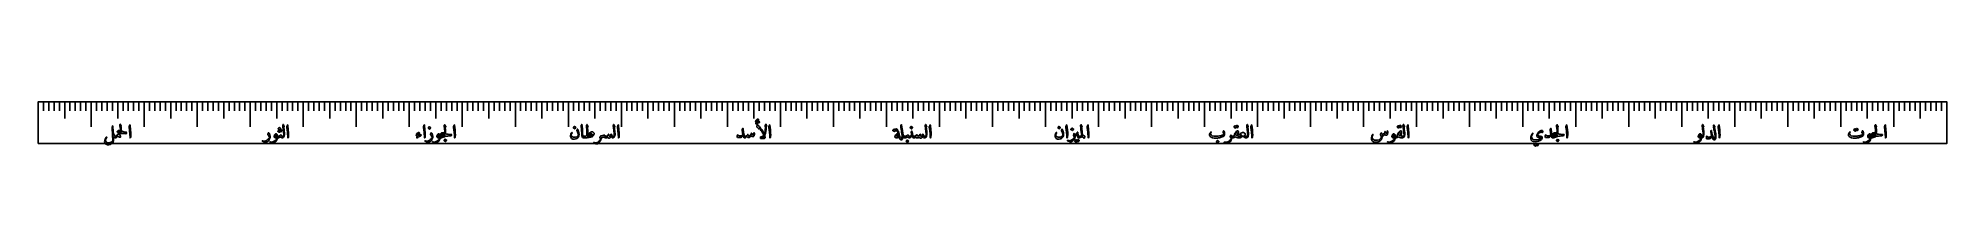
# Model space of a CAD drawing. Header units: millimetres. Extents: x 0 to 542, y -1 to 12.
import ezdxf

# ---------------------------------------------------------------- set-up
doc = ezdxf.new("R2010")
doc.units = ezdxf.units.MM
for name, color, linetype in [('CUT_OUTER', 1, 'Continuous'), ('ENGRAVE', 7, 'Continuous'), ('ENGRAVE_FINE', 8, 'Continuous'), ('TEXT', 5, 'Continuous')]:
    doc.layers.add(name, color=color, linetype=linetype)

msp = doc.modelspace()

# ---------------------------------------------------------------- linework, layer by layer
at = {"layer": 'CUT_OUTER'}
msp.add_lwpolyline([(0, 0), (542.2389, 0), (542.2389, 11.9), (0, 11.9)], close=True, dxfattribs=at)
at = {"layer": 'ENGRAVE'}
for points in [[(0, 11.9), (0, 4.76)], [(7.5311, 11.9), (7.5311, 7.14)], [(15.0622, 11.9), (15.0622, 4.76)], [(22.5933, 11.9), (22.5933, 7.14)], [(30.1244, 11.9), (30.1244, 4.76)], [(37.6555, 11.9), (37.6555, 7.14)], [(45.1866, 11.9), (45.1866, 4.76)], [(52.7177, 11.9), (52.7177, 7.14)], [(60.2488, 11.9), (60.2488, 4.76)], [(67.7799, 11.9), (67.7799, 7.14)], [(75.311, 11.9), (75.311, 4.76)], [(82.8421, 11.9), (82.8421, 7.14)], [(90.3731, 11.9), (90.3731, 4.76)], [(97.9042, 11.9), (97.9042, 7.14)], [(105.4353, 11.9), (105.4353, 4.76)], [(112.9664, 11.9), (112.9664, 7.14)], [(120.4975, 11.9), (120.4975, 4.76)], [(128.0286, 11.9), (128.0286, 7.14)], [(135.5597, 11.9), (135.5597, 4.76)], [(143.0908, 11.9), (143.0908, 7.14)], [(150.6219, 11.9), (150.6219, 4.76)], [(158.153, 11.9), (158.153, 7.14)], [(165.6841, 11.9), (165.6841, 4.76)], [(173.2152, 11.9), (173.2152, 7.14)], [(180.7463, 11.9), (180.7463, 4.76)], [(188.2774, 11.9), (188.2774, 7.14)], [(195.8085, 11.9), (195.8085, 4.76)], [(203.3396, 11.9), (203.3396, 7.14)], [(210.8707, 11.9), (210.8707, 4.76)], [(218.4018, 11.9), (218.4018, 7.14)], [(225.9329, 11.9), (225.9329, 4.76)], [(233.464, 11.9), (233.464, 7.14)], [(240.9951, 11.9), (240.9951, 4.76)], [(248.5262, 11.9), (248.5262, 7.14)], [(256.0573, 11.9), (256.0573, 4.76)], [(263.5884, 11.9), (263.5884, 7.14)], [(271.1194, 11.9), (271.1194, 4.76)], [(278.6505, 11.9), (278.6505, 7.14)], [(286.1816, 11.9), (286.1816, 4.76)], [(293.7127, 11.9), (293.7127, 7.14)], [(301.2438, 11.9), (301.2438, 4.76)], [(308.7749, 11.9), (308.7749, 7.14)], [(316.306, 11.9), (316.306, 4.76)], [(323.8371, 11.9), (323.8371, 7.14)], [(331.3682, 11.9), (331.3682, 4.76)], [(338.8993, 11.9), (338.8993, 7.14)], [(346.4304, 11.9), (346.4304, 4.76)], [(353.9615, 11.9), (353.9615, 7.14)], [(361.4926, 11.9), (361.4926, 4.76)], [(369.0237, 11.9), (369.0237, 7.14)], [(376.5548, 11.9), (376.5548, 4.76)], [(384.0859, 11.9), (384.0859, 7.14)], [(391.617, 11.9), (391.617, 4.76)], [(399.1481, 11.9), (399.1481, 7.14)], [(406.6792, 11.9), (406.6792, 4.76)], [(414.2103, 11.9), (414.2103, 7.14)], [(421.7414, 11.9), (421.7414, 4.76)], [(429.2725, 11.9), (429.2725, 7.14)], [(436.8036, 11.9), (436.8036, 4.76)], [(444.3346, 11.9), (444.3346, 7.14)], [(451.8657, 11.9), (451.8657, 4.76)], [(459.3968, 11.9), (459.3968, 7.14)], [(466.9279, 11.9), (466.9279, 4.76)], [(474.459, 11.9), (474.459, 7.14)], [(481.9901, 11.9), (481.9901, 4.76)], [(489.5212, 11.9), (489.5212, 7.14)], [(497.0523, 11.9), (497.0523, 4.76)], [(504.5834, 11.9), (504.5834, 7.14)], [(512.1145, 11.9), (512.1145, 4.76)], [(519.6456, 11.9), (519.6456, 7.14)], [(527.1767, 11.9), (527.1767, 4.76)], [(534.7078, 11.9), (534.7078, 7.14)], [(542.2389, 11.9), (542.2389, 4.76)]]:
    msp.add_lwpolyline(points, dxfattribs=at)
at = {"layer": 'ENGRAVE_FINE'}
for points in [[(1.5062, 11.9), (1.5062, 9.282)], [(3.0124, 11.9), (3.0124, 9.282)], [(4.5187, 11.9), (4.5187, 9.282)], [(6.0249, 11.9), (6.0249, 9.282)], [(9.0373, 11.9), (9.0373, 9.282)], [(10.5435, 11.9), (10.5435, 9.282)], [(12.0498, 11.9), (12.0498, 9.282)], [(13.556, 11.9), (13.556, 9.282)], [(16.5684, 11.9), (16.5684, 9.282)], [(18.0746, 11.9), (18.0746, 9.282)], [(19.5808, 11.9), (19.5808, 9.282)], [(21.0871, 11.9), (21.0871, 9.282)], [(24.0995, 11.9), (24.0995, 9.282)], [(25.6057, 11.9), (25.6057, 9.282)], [(27.1119, 11.9), (27.1119, 9.282)], [(28.6182, 11.9), (28.6182, 9.282)], [(31.6306, 11.9), (31.6306, 9.282)], [(33.1368, 11.9), (33.1368, 9.282)], [(34.643, 11.9), (34.643, 9.282)], [(36.1493, 11.9), (36.1493, 9.282)], [(39.1617, 11.9), (39.1617, 9.282)], [(40.6679, 11.9), (40.6679, 9.282)], [(42.1741, 11.9), (42.1741, 9.282)], [(43.6804, 11.9), (43.6804, 9.282)], [(46.6928, 11.9), (46.6928, 9.282)], [(48.199, 11.9), (48.199, 9.282)], [(49.7052, 11.9), (49.7052, 9.282)], [(51.2115, 11.9), (51.2115, 9.282)], [(54.2239, 11.9), (54.2239, 9.282)], [(55.7301, 11.9), (55.7301, 9.282)], [(57.2363, 11.9), (57.2363, 9.282)], [(58.7425, 11.9), (58.7425, 9.282)], [(61.755, 11.9), (61.755, 9.282)], [(63.2612, 11.9), (63.2612, 9.282)], [(64.7674, 11.9), (64.7674, 9.282)], [(66.2736, 11.9), (66.2736, 9.282)], [(69.2861, 11.9), (69.2861, 9.282)], [(70.7923, 11.9), (70.7923, 9.282)], [(72.2985, 11.9), (72.2985, 9.282)], [(73.8047, 11.9), (73.8047, 9.282)], [(76.8172, 11.9), (76.8172, 9.282)], [(78.3234, 11.9), (78.3234, 9.282)], [(79.8296, 11.9), (79.8296, 9.282)], [(81.3358, 11.9), (81.3358, 9.282)], [(84.3483, 11.9), (84.3483, 9.282)], [(85.8545, 11.9), (85.8545, 9.282)], [(87.3607, 11.9), (87.3607, 9.282)], [(88.8669, 11.9), (88.8669, 9.282)], [(91.8794, 11.9), (91.8794, 9.282)], [(93.3856, 11.9), (93.3856, 9.282)], [(94.8918, 11.9), (94.8918, 9.282)], [(96.398, 11.9), (96.398, 9.282)], [(99.4105, 11.9), (99.4105, 9.282)], [(100.9167, 11.9), (100.9167, 9.282)], [(102.4229, 11.9), (102.4229, 9.282)], [(103.9291, 11.9), (103.9291, 9.282)], [(106.9416, 11.9), (106.9416, 9.282)], [(108.4478, 11.9), (108.4478, 9.282)], [(109.954, 11.9), (109.954, 9.282)], [(111.4602, 11.9), (111.4602, 9.282)], [(114.4727, 11.9), (114.4727, 9.282)], [(115.9789, 11.9), (115.9789, 9.282)], [(117.4851, 11.9), (117.4851, 9.282)], [(118.9913, 11.9), (118.9913, 9.282)], [(122.0038, 11.9), (122.0038, 9.282)], [(123.51, 11.9), (123.51, 9.282)], [(125.0162, 11.9), (125.0162, 9.282)], [(126.5224, 11.9), (126.5224, 9.282)], [(129.5348, 11.9), (129.5348, 9.282)], [(131.0411, 11.9), (131.0411, 9.282)], [(132.5473, 11.9), (132.5473, 9.282)], [(134.0535, 11.9), (134.0535, 9.282)], [(137.0659, 11.9), (137.0659, 9.282)], [(138.5722, 11.9), (138.5722, 9.282)], [(140.0784, 11.9), (140.0784, 9.282)], [(141.5846, 11.9), (141.5846, 9.282)], [(144.597, 11.9), (144.597, 9.282)], [(146.1033, 11.9), (146.1033, 9.282)], [(147.6095, 11.9), (147.6095, 9.282)], [(149.1157, 11.9), (149.1157, 9.282)], [(152.1281, 11.9), (152.1281, 9.282)], [(153.6344, 11.9), (153.6344, 9.282)], [(155.1406, 11.9), (155.1406, 9.282)], [(156.6468, 11.9), (156.6468, 9.282)], [(159.6592, 11.9), (159.6592, 9.282)], [(161.1654, 11.9), (161.1654, 9.282)], [(162.6717, 11.9), (162.6717, 9.282)], [(164.1779, 11.9), (164.1779, 9.282)], [(167.1903, 11.9), (167.1903, 9.282)], [(168.6965, 11.9), (168.6965, 9.282)], [(170.2028, 11.9), (170.2028, 9.282)], [(171.709, 11.9), (171.709, 9.282)], [(174.7214, 11.9), (174.7214, 9.282)], [(176.2276, 11.9), (176.2276, 9.282)], [(177.7339, 11.9), (177.7339, 9.282)], [(179.2401, 11.9), (179.2401, 9.282)], [(182.2525, 11.9), (182.2525, 9.282)], [(183.7587, 11.9), (183.7587, 9.282)], [(185.265, 11.9), (185.265, 9.282)], [(186.7712, 11.9), (186.7712, 9.282)], [(189.7836, 11.9), (189.7836, 9.282)], [(191.2898, 11.9), (191.2898, 9.282)], [(192.7961, 11.9), (192.7961, 9.282)], [(194.3023, 11.9), (194.3023, 9.282)], [(197.3147, 11.9), (197.3147, 9.282)], [(198.8209, 11.9), (198.8209, 9.282)], [(200.3271, 11.9), (200.3271, 9.282)], [(201.8334, 11.9), (201.8334, 9.282)], [(204.8458, 11.9), (204.8458, 9.282)], [(206.352, 11.9), (206.352, 9.282)], [(207.8582, 11.9), (207.8582, 9.282)], [(209.3645, 11.9), (209.3645, 9.282)], [(212.3769, 11.9), (212.3769, 9.282)], [(213.8831, 11.9), (213.8831, 9.282)], [(215.3893, 11.9), (215.3893, 9.282)], [(216.8956, 11.9), (216.8956, 9.282)], [(219.908, 11.9), (219.908, 9.282)], [(221.4142, 11.9), (221.4142, 9.282)], [(222.9204, 11.9), (222.9204, 9.282)], [(224.4267, 11.9), (224.4267, 9.282)], [(227.4391, 11.9), (227.4391, 9.282)], [(228.9453, 11.9), (228.9453, 9.282)], [(230.4515, 11.9), (230.4515, 9.282)], [(231.9577, 11.9), (231.9577, 9.282)], [(234.9702, 11.9), (234.9702, 9.282)], [(236.4764, 11.9), (236.4764, 9.282)], [(237.9826, 11.9), (237.9826, 9.282)], [(239.4888, 11.9), (239.4888, 9.282)], [(242.5013, 11.9), (242.5013, 9.282)], [(244.0075, 11.9), (244.0075, 9.282)], [(245.5137, 11.9), (245.5137, 9.282)], [(247.0199, 11.9), (247.0199, 9.282)], [(250.0324, 11.9), (250.0324, 9.282)], [(251.5386, 11.9), (251.5386, 9.282)], [(253.0448, 11.9), (253.0448, 9.282)], [(254.551, 11.9), (254.551, 9.282)], [(257.5635, 11.9), (257.5635, 9.282)], [(259.0697, 11.9), (259.0697, 9.282)], [(260.5759, 11.9), (260.5759, 9.282)], [(262.0821, 11.9), (262.0821, 9.282)], [(265.0946, 11.9), (265.0946, 9.282)], [(266.6008, 11.9), (266.6008, 9.282)], [(268.107, 11.9), (268.107, 9.282)], [(269.6132, 11.9), (269.6132, 9.282)], [(272.6257, 11.9), (272.6257, 9.282)], [(274.1319, 11.9), (274.1319, 9.282)], [(275.6381, 11.9), (275.6381, 9.282)], [(277.1443, 11.9), (277.1443, 9.282)], [(280.1568, 11.9), (280.1568, 9.282)], [(281.663, 11.9), (281.663, 9.282)], [(283.1692, 11.9), (283.1692, 9.282)], [(284.6754, 11.9), (284.6754, 9.282)], [(287.6879, 11.9), (287.6879, 9.282)], [(289.1941, 11.9), (289.1941, 9.282)], [(290.7003, 11.9), (290.7003, 9.282)], [(292.2065, 11.9), (292.2065, 9.282)], [(295.219, 11.9), (295.219, 9.282)], [(296.7252, 11.9), (296.7252, 9.282)], [(298.2314, 11.9), (298.2314, 9.282)], [(299.7376, 11.9), (299.7376, 9.282)], [(302.75, 11.9), (302.75, 9.282)], [(304.2563, 11.9), (304.2563, 9.282)], [(305.7625, 11.9), (305.7625, 9.282)], [(307.2687, 11.9), (307.2687, 9.282)], [(310.2811, 11.9), (310.2811, 9.282)], [(311.7874, 11.9), (311.7874, 9.282)], [(313.2936, 11.9), (313.2936, 9.282)], [(314.7998, 11.9), (314.7998, 9.282)], [(317.8122, 11.9), (317.8122, 9.282)], [(319.3185, 11.9), (319.3185, 9.282)], [(320.8247, 11.9), (320.8247, 9.282)], [(322.3309, 11.9), (322.3309, 9.282)], [(325.3433, 11.9), (325.3433, 9.282)], [(326.8496, 11.9), (326.8496, 9.282)], [(328.3558, 11.9), (328.3558, 9.282)], [(329.862, 11.9), (329.862, 9.282)], [(332.8744, 11.9), (332.8744, 9.282)], [(334.3807, 11.9), (334.3807, 9.282)], [(335.8869, 11.9), (335.8869, 9.282)], [(337.3931, 11.9), (337.3931, 9.282)], [(340.4055, 11.9), (340.4055, 9.282)], [(341.9117, 11.9), (341.9117, 9.282)], [(343.418, 11.9), (343.418, 9.282)], [(344.9242, 11.9), (344.9242, 9.282)], [(347.9366, 11.9), (347.9366, 9.282)], [(349.4428, 11.9), (349.4428, 9.282)], [(350.9491, 11.9), (350.9491, 9.282)], [(352.4553, 11.9), (352.4553, 9.282)], [(355.4677, 11.9), (355.4677, 9.282)], [(356.9739, 11.9), (356.9739, 9.282)], [(358.4802, 11.9), (358.4802, 9.282)], [(359.9864, 11.9), (359.9864, 9.282)], [(362.9988, 11.9), (362.9988, 9.282)], [(364.505, 11.9), (364.505, 9.282)], [(366.0113, 11.9), (366.0113, 9.282)], [(367.5175, 11.9), (367.5175, 9.282)], [(370.5299, 11.9), (370.5299, 9.282)], [(372.0361, 11.9), (372.0361, 9.282)], [(373.5423, 11.9), (373.5423, 9.282)], [(375.0486, 11.9), (375.0486, 9.282)], [(378.061, 11.9), (378.061, 9.282)], [(379.5672, 11.9), (379.5672, 9.282)], [(381.0734, 11.9), (381.0734, 9.282)], [(382.5797, 11.9), (382.5797, 9.282)], [(385.5921, 11.9), (385.5921, 9.282)], [(387.0983, 11.9), (387.0983, 9.282)], [(388.6045, 11.9), (388.6045, 9.282)], [(390.1108, 11.9), (390.1108, 9.282)], [(393.1232, 11.9), (393.1232, 9.282)], [(394.6294, 11.9), (394.6294, 9.282)], [(396.1356, 11.9), (396.1356, 9.282)], [(397.6419, 11.9), (397.6419, 9.282)], [(400.6543, 11.9), (400.6543, 9.282)], [(402.1605, 11.9), (402.1605, 9.282)], [(403.6667, 11.9), (403.6667, 9.282)], [(405.1729, 11.9), (405.1729, 9.282)], [(408.1854, 11.9), (408.1854, 9.282)], [(409.6916, 11.9), (409.6916, 9.282)], [(411.1978, 11.9), (411.1978, 9.282)], [(412.704, 11.9), (412.704, 9.282)], [(415.7165, 11.9), (415.7165, 9.282)], [(417.2227, 11.9), (417.2227, 9.282)], [(418.7289, 11.9), (418.7289, 9.282)], [(420.2351, 11.9), (420.2351, 9.282)], [(423.2476, 11.9), (423.2476, 9.282)], [(424.7538, 11.9), (424.7538, 9.282)], [(426.26, 11.9), (426.26, 9.282)], [(427.7662, 11.9), (427.7662, 9.282)], [(430.7787, 11.9), (430.7787, 9.282)], [(432.2849, 11.9), (432.2849, 9.282)], [(433.7911, 11.9), (433.7911, 9.282)], [(435.2973, 11.9), (435.2973, 9.282)], [(438.3098, 11.9), (438.3098, 9.282)], [(439.816, 11.9), (439.816, 9.282)], [(441.3222, 11.9), (441.3222, 9.282)], [(442.8284, 11.9), (442.8284, 9.282)], [(445.8409, 11.9), (445.8409, 9.282)], [(447.3471, 11.9), (447.3471, 9.282)], [(448.8533, 11.9), (448.8533, 9.282)], [(450.3595, 11.9), (450.3595, 9.282)], [(453.372, 11.9), (453.372, 9.282)], [(454.8782, 11.9), (454.8782, 9.282)], [(456.3844, 11.9), (456.3844, 9.282)], [(457.8906, 11.9), (457.8906, 9.282)], [(460.9031, 11.9), (460.9031, 9.282)], [(462.4093, 11.9), (462.4093, 9.282)], [(463.9155, 11.9), (463.9155, 9.282)], [(465.4217, 11.9), (465.4217, 9.282)], [(468.4342, 11.9), (468.4342, 9.282)], [(469.9404, 11.9), (469.9404, 9.282)], [(471.4466, 11.9), (471.4466, 9.282)], [(472.9528, 11.9), (472.9528, 9.282)], [(475.9652, 11.9), (475.9652, 9.282)], [(477.4715, 11.9), (477.4715, 9.282)], [(478.9777, 11.9), (478.9777, 9.282)], [(480.4839, 11.9), (480.4839, 9.282)], [(483.4963, 11.9), (483.4963, 9.282)], [(485.0026, 11.9), (485.0026, 9.282)], [(486.5088, 11.9), (486.5088, 9.282)], [(488.015, 11.9), (488.015, 9.282)], [(491.0274, 11.9), (491.0274, 9.282)], [(492.5337, 11.9), (492.5337, 9.282)], [(494.0399, 11.9), (494.0399, 9.282)], [(495.5461, 11.9), (495.5461, 9.282)], [(498.5585, 11.9), (498.5585, 9.282)], [(500.0648, 11.9), (500.0648, 9.282)], [(501.571, 11.9), (501.571, 9.282)], [(503.0772, 11.9), (503.0772, 9.282)], [(506.0896, 11.9), (506.0896, 9.282)], [(507.5959, 11.9), (507.5959, 9.282)], [(509.1021, 11.9), (509.1021, 9.282)], [(510.6083, 11.9), (510.6083, 9.282)], [(513.6207, 11.9), (513.6207, 9.282)], [(515.1269, 11.9), (515.1269, 9.282)], [(516.6332, 11.9), (516.6332, 9.282)], [(518.1394, 11.9), (518.1394, 9.282)], [(521.1518, 11.9), (521.1518, 9.282)], [(522.658, 11.9), (522.658, 9.282)], [(524.1643, 11.9), (524.1643, 9.282)], [(525.6705, 11.9), (525.6705, 9.282)], [(528.6829, 11.9), (528.6829, 9.282)], [(530.1891, 11.9), (530.1891, 9.282)], [(531.6954, 11.9), (531.6954, 9.282)], [(533.2016, 11.9), (533.2016, 9.282)], [(536.214, 11.9), (536.214, 9.282)], [(537.7202, 11.9), (537.7202, 9.282)], [(539.2265, 11.9), (539.2265, 9.282)], [(540.7327, 11.9), (540.7327, 9.282)]]:
    msp.add_lwpolyline(points, dxfattribs=at)
at = {"layer": 'TEXT'}
for points in [[(23.2194, 5.3857), (23.2296, 5.4089), (23.2389, 5.43), (23.2471, 5.4492), (23.2543, 5.4663), (23.2605, 5.4811), (23.2657, 5.4932), (23.2699, 5.5026), (23.2731, 5.5093), (23.2819, 5.5211), (23.2919, 5.5295), (23.3034, 5.5345), (23.3161, 5.5362), (23.3285, 5.5345), (23.339, 5.5295), (23.3474, 5.5211), (23.3537, 5.5093), (23.4061, 5.3864), (23.4666, 5.2755), (23.5351, 5.1768), (23.6117, 5.0901), (23.6278, 5.0676), (23.6332, 5.0431), (23.6278, 5.0166), (23.6117, 4.988), (23.4773, 4.8053), (23.5311, 4.456), (23.5576, 4.1879), (23.5566, 3.975), (23.5281, 3.8171), (23.472, 3.7143), (23.4139, 3.6636), (23.3255, 3.6082), (23.207, 3.5481), (23.0582, 3.4832), (22.9755, 3.5958), (22.9587, 3.6807), (23.0078, 3.7382), (23.1226, 3.7681), (23.2096, 3.7802), (23.2879, 3.7949), (23.3574, 3.8124), (23.4182, 3.8326), (23.4194, 3.8566), (23.4176, 3.891), (23.4127, 3.9359), (23.4048, 3.9911), (23.3942, 4.0571), (23.3813, 4.1342), (23.366, 4.2224), (23.3484, 4.3216), (23.327, 4.4441), (23.306, 4.5588), (23.2854, 4.6657), (23.2651, 4.765), (23.2447, 4.8569), (23.2241, 4.9417), (23.2031, 5.0194), (23.1818, 5.0901), (23.1663, 5.1466), (23.1576, 5.1922), (23.1556, 5.2272), (23.1603, 5.2514), (23.172, 5.2739), (23.1858, 5.3038), (23.2016, 5.341), (23.2194, 5.3857)], [(69.4674, 5.1654), (69.5036, 5.253), (69.5318, 5.3226), (69.552, 5.374), (69.5641, 5.4072), (69.5735, 5.4284), (69.5856, 5.4435), (69.6004, 5.4526), (69.6178, 5.4556), (69.6377, 5.4522), (69.6541, 5.4421), (69.6672, 5.4253), (69.677, 5.4018), (69.7216, 5.2866), (69.775, 5.1828), (69.8372, 5.0905), (69.908, 5.0095), (69.9279, 4.9837), (69.9336, 4.9544), (69.9252, 4.9218), (69.9027, 4.8859), (69.7844, 4.7193), (69.7925, 4.6447), (69.8006, 4.5715), (69.8086, 4.4996), (69.8167, 4.4291), (69.8247, 4.3599), (69.8328, 4.2921), (69.8409, 4.2256), (69.8489, 4.1604), (69.9232, 3.5571), (69.9685, 3.0856), (69.985, 2.7456), (69.9725, 2.5374), (69.8711, 2.1595), (69.7388, 1.8804), (69.5755, 1.7), (69.3814, 1.6184), (69.376, 1.6184), (69.3706, 1.6184), (69.3652, 1.6184), (69.3599, 1.6184), (69.328, 1.6486), (69.3075, 1.7178), (69.2984, 1.826), (69.3008, 1.9731), (69.3058, 2.0275), (69.3209, 2.0671), (69.3461, 2.092), (69.3814, 2.1021), (69.5177, 2.1293), (69.6313, 2.1787), (69.722, 2.2502), (69.7898, 2.3439), (69.7853, 2.4564), (69.777, 2.5844), (69.7651, 2.7278), (69.7495, 2.8867), (69.7305, 3.0604), (69.7085, 3.2481), (69.6835, 3.45), (69.6555, 3.666), (69.6296, 3.8782), (69.6057, 4.069), (69.5839, 4.2383), (69.5641, 4.3861), (69.547, 4.5124), (69.5332, 4.6172), (69.5228, 4.7005), (69.5157, 4.7623), (69.462, 5.0686), (69.4603, 5.0989), (69.4606, 5.1251), (69.463, 5.1472), (69.4674, 5.1654)], [(154.4045, 5.4878), (154.4149, 5.5039), (154.4247, 5.5147), (154.4337, 5.5201), (154.4421, 5.5201), (154.4549, 5.513), (154.4663, 5.4919), (154.4764, 5.4566), (154.4851, 5.4072), (154.5295, 5.0058), (154.5657, 4.6347), (154.594, 4.2937), (154.6141, 3.983), (154.627, 3.7174), (154.639, 3.4792), (154.6499, 3.2686), (154.6598, 3.0856), (154.6683, 2.93), (154.6752, 2.8021), (154.6804, 2.7016), (154.684, 2.6287), (154.7317, 2.4104), (154.8371, 2.2499), (155.0004, 2.1471), (155.2214, 2.1021), (155.2829, 2.086), (155.3222, 2.0483), (155.3393, 1.9892), (155.3342, 1.9086), (155.3091, 1.7816), (155.2818, 1.691), (155.2526, 1.6365), (155.2214, 1.6184), (154.9104, 1.6594), (154.6813, 1.7823), (154.5342, 1.9872), (154.469, 2.2741), (154.4588, 2.4113), (154.4495, 2.5488), (154.4413, 2.6867), (154.4341, 2.8249), (154.4275, 2.9635), (154.4213, 3.1023), (154.4154, 3.2416), (154.4099, 3.3811), (154.3998, 3.6473), (154.3857, 3.887), (154.3676, 4.1001), (154.3454, 4.2867), (154.3192, 4.4659), (154.289, 4.6568), (154.2547, 4.8595), (154.2164, 5.074), (154.2114, 5.1126), (154.2124, 5.1479), (154.2194, 5.1798), (154.2325, 5.2084)], [(155.8932, 5.4233), (155.9059, 5.4371), (155.9173, 5.4462), (155.9274, 5.4505), (155.9362, 5.4502), (155.9466, 5.4455), (155.9563, 5.4368), (155.9654, 5.424), (155.9738, 5.4072), (156.0079, 5.3347), (156.0403, 5.2675), (156.071, 5.2057), (156.1001, 5.1492), (156.1278, 5.0989), (156.1545, 5.0552), (156.1802, 5.0182), (156.2049, 4.988), (156.223, 4.9632), (156.229, 4.937), (156.223, 4.9094), (156.2049, 4.8805), (156.0974, 4.7462), (156.0836, 4.723), (156.0745, 4.6965), (156.0702, 4.6666), (156.0705, 4.6333), (156.088, 4.3797), (156.1028, 4.1564), (156.1148, 3.9632), (156.1243, 3.8003), (156.1313, 3.6673), (156.1363, 3.5639), (156.1394, 3.49), (156.1404, 3.4456), (156.1392, 3.3146), (156.1357, 3.1904), (156.1298, 3.0728), (156.1216, 2.9619), (156.1113, 2.8578), (156.0994, 2.7604), (156.0858, 2.6697), (156.0705, 2.5858), (156.4356, 2.8652), (156.7517, 3.0802), (157.0187, 3.2307), (157.2367, 3.3166), (157.3338, 3.3395), (157.4208, 3.3489), (157.4977, 3.3449), (157.5645, 3.3274), (157.6589, 3.2784), (157.7486, 3.2011), (157.8336, 3.0956), (157.9139, 2.9619), (157.9263, 2.93), (157.9313, 2.8934), (157.929, 2.8521), (157.9192, 2.8061), (157.8658, 2.6408), (157.8023, 2.4836), (157.7288, 2.3345), (157.6451, 2.1934), (157.5639, 2.1027), (157.449, 2.0242), (157.3005, 1.9576), (157.1185, 1.9032), (156.8748, 1.8493), (156.6328, 1.8005), (156.3925, 1.7566), (156.1538, 1.7178), (155.9172, 1.6844), (155.6829, 1.6567), (155.451, 1.6347), (155.2214, 1.6184), (155.1955, 1.6258), (155.1717, 1.648), (155.1498, 1.6849), (155.13, 1.7366), (155.1126, 1.8001), (155.1032, 1.8616), (155.1018, 1.921), (155.1085, 1.9785), (155.1236, 2.0285), (155.1475, 2.0658), (155.1801, 2.0903), (155.2214, 2.1021), (155.2763, 2.1051), (155.3282, 2.1088), (155.3771, 2.1132), (155.4229, 2.1182), (155.4657, 2.1232), (155.5055, 2.1276), (155.5423, 2.1313), (155.5761, 2.1343), (155.877, 2.4245), (155.8797, 2.4371), (155.8824, 2.4534), (155.8851, 2.4734), (155.8878, 2.4971), (155.8905, 2.5245), (155.8932, 2.5555), (155.8958, 2.5903), (155.8985, 2.6287), (155.9009, 2.6706), (155.9026, 2.7154), (155.9036, 2.7633), (155.9039, 2.8142), (155.9039, 2.8677), (155.9039, 2.9237), (155.9039, 2.9819), (155.9039, 3.0426), (155.9032, 3.1111), (155.9012, 3.193), (155.8979, 3.2884), (155.8932, 3.3973), (155.8871, 3.5188), (155.8797, 3.6525), (155.871, 3.7983), (155.8609, 3.9562), (155.8377, 4.3065), (155.8166, 4.5836), (155.7974, 4.7875), (155.7803, 4.9182), (155.7665, 5.0021), (155.7575, 5.0659), (155.7531, 5.1096), (155.7534, 5.1331), (155.7697, 5.1775), (155.7863, 5.2191), (155.8033, 5.2581), (155.8206, 5.2943), (155.8382, 5.3286), (155.8562, 5.3615), (155.8745, 5.3931), (155.8932, 5.4233)], [(163.3687, 5.1654), (163.4049, 5.253), (163.4332, 5.3226), (163.4533, 5.374), (163.4654, 5.4072), (163.4748, 5.4284), (163.4869, 5.4435), (163.5017, 5.4526), (163.5191, 5.4556), (163.539, 5.4522), (163.5554, 5.4421), (163.5685, 5.4253), (163.5783, 5.4018), (163.6229, 5.2866), (163.6763, 5.1828), (163.7385, 5.0905), (163.8093, 5.0095), (163.8292, 4.9837), (163.8349, 4.9544), (163.8265, 4.9218), (163.804, 4.8859), (163.6857, 4.7193), (163.6938, 4.6447), (163.7019, 4.5715), (163.7099, 4.4996), (163.718, 4.4291), (163.726, 4.3599), (163.7341, 4.2921), (163.7422, 4.2256), (163.7502, 4.1604), (163.8245, 3.5571), (163.8698, 3.0856), (163.8863, 2.7456), (163.8738, 2.5374), (163.7724, 2.1595), (163.6401, 1.8804), (163.4768, 1.7), (163.2827, 1.6184), (163.2773, 1.6184), (163.2719, 1.6184), (163.2666, 1.6184), (163.2612, 1.6184), (163.2293, 1.6486), (163.2088, 1.7178), (163.1997, 1.826), (163.2021, 1.9731), (163.2071, 2.0275), (163.2222, 2.0671), (163.2474, 2.092), (163.2827, 2.1021), (163.419, 2.1293), (163.5326, 2.1787), (163.6233, 2.2502), (163.6911, 2.3439), (163.6866, 2.4564), (163.6784, 2.5844), (163.6664, 2.7278), (163.6508, 2.8867), (163.6318, 3.0604), (163.6098, 3.2481), (163.5848, 3.45), (163.5568, 3.666), (163.5309, 3.8782), (163.5071, 4.069), (163.4852, 4.2383), (163.4654, 4.3861), (163.4483, 4.5124), (163.4345, 4.6172), (163.4241, 4.7005), (163.417, 4.7623), (163.3633, 5.0686), (163.3616, 5.0989), (163.3619, 5.1251), (163.3643, 5.1472), (163.3687, 5.1654)], [(204.8121, 5.9285), (204.7421, 5.9154), (204.6771, 5.903), (204.6171, 5.8912), (204.5622, 5.8801), (204.5127, 5.8694), (204.4688, 5.8586), (204.4307, 5.8479), (204.3983, 5.8371), (204.3654, 5.8249), (204.3257, 5.8096), (204.2794, 5.7913), (204.2263, 5.77), (204.1665, 5.7453), (204.1, 5.7169), (204.0268, 5.6848), (203.9469, 5.649), (203.9143, 5.6383), (203.8864, 5.6383), (203.8632, 5.649), (203.8448, 5.6705), (203.8337, 5.7233), (203.8649, 5.7847), (203.9385, 5.8549), (204.0544, 5.9339), (203.9657, 5.9843), (203.8985, 6.0387), (203.8528, 6.0971), (203.8286, 6.1596), (203.8239, 6.2775), (203.8528, 6.4055), (203.9153, 6.5435), (204.0114, 6.6916), (204.1259, 6.8243), (204.2438, 6.916), (204.365, 6.9667), (204.4897, 6.9765), (204.5592, 6.959), (204.6066, 6.9227), (204.6317, 6.8676), (204.6348, 6.7937), (204.6227, 6.7138), (204.6025, 6.6406), (204.5743, 6.5741), (204.538, 6.5143), (204.5018, 6.4723), (204.4682, 6.4538), (204.4373, 6.4589), (204.409, 6.4874), (204.3768, 6.5301), (204.3392, 6.5613), (204.2962, 6.5811), (204.2478, 6.5895), (204.1971, 6.5895), (204.1524, 6.5788), (204.1138, 6.5573), (204.0812, 6.525), (204.0574, 6.4861), (204.0503, 6.4498), (204.0601, 6.4162), (204.0866, 6.3853), (204.186, 6.3118), (204.3069, 6.2577), (204.4494, 6.2231), (204.6133, 6.208), (204.6275, 6.2085), (204.6435, 6.21), (204.6611, 6.2125), (204.6804, 6.216), (204.7014, 6.2202), (204.7241, 6.2248), (204.7485, 6.2296), (204.7745, 6.2348), (204.8027, 6.24), (204.8282, 6.2449), (204.8511, 6.2494), (204.8712, 6.2536), (204.889, 6.2572), (204.9048, 6.2597), (204.9186, 6.2612), (204.9303, 6.2617), (204.9525, 6.2594), (204.9707, 6.2523), (204.9848, 6.2405), (204.9948, 6.2241), (205.0012, 6.2083), (205.0042, 6.1932), (205.0039, 6.1787), (205.0002, 6.165), (204.9481, 6.0676), (204.8994, 5.9957), (204.8541, 5.9493), (204.8121, 5.9285)], [(205.3227, 1.9409), (205.5074, 1.9246), (205.6747, 1.9133), (205.8245, 1.9071), (205.9568, 1.9059), (206.072, 1.9094), (206.1704, 1.9173), (206.2521, 1.9296), (206.3169, 1.9462), (206.2494, 2.2358), (206.1006, 2.5831), (205.8705, 2.9881), (205.5591, 3.451), (205.4369, 3.6211), (205.3227, 3.7768), (205.2165, 3.9181), (205.1184, 4.0448), (205.0284, 4.1569), (204.9465, 4.2538), (204.8726, 4.3356), (204.8067, 4.4022), (204.7261, 4.2625), (204.6919, 4.2457), (204.6589, 4.2437), (204.6274, 4.2565), (204.5971, 4.284), (204.2263, 4.6817), (204.1921, 4.7291), (204.1699, 4.7798), (204.1598, 4.8338), (204.1618, 4.8913), (204.2371, 5.3588), (204.2441, 5.3918), (204.2545, 5.4153), (204.2683, 5.4294), (204.2854, 5.4341), (204.3654, 5.3995), (204.4923, 5.2903), (204.6663, 5.1066), (204.8874, 4.8483), (205.0088, 4.7013), (205.1258, 4.5561), (205.2385, 4.4125), (205.3468, 4.2706), (205.4508, 4.1303), (205.5504, 3.9918), (205.6456, 3.8549), (205.7365, 3.7197), (206.0734, 3.1672), (206.3209, 2.6704), (206.4791, 2.2294), (206.548, 1.8441), (206.5443, 1.7094), (206.5171, 1.6063), (206.4664, 1.5348), (206.3921, 1.4948), (206.1362, 1.4444), (205.8681, 1.4222), (205.588, 1.4283), (205.2958, 1.4625), (205.2689, 1.4669), (205.2474, 1.4746), (205.2313, 1.4857), (205.2206, 1.5002), (205.186, 1.6113), (205.1789, 1.7138), (205.1994, 1.8075), (205.2474, 1.8925), (205.2682, 1.9177), (205.2877, 1.9341), (205.3059, 1.9419), (205.3227, 1.9409)], [(205.9568, 1.9086), (205.8725, 1.8377), (205.7808, 1.7863), (205.6817, 1.7544), (205.5752, 1.742), (205.5141, 1.7454), (205.4705, 1.7554), (205.4443, 1.7722), (205.4355, 1.7957), (205.4436, 1.826), (205.4678, 1.8576), (205.5081, 1.8905), (205.5645, 1.9247), (205.9528, 2.2166), (206.247, 2.6086), (206.4472, 3.1007), (206.5534, 3.6928), (206.5785, 4.023), (206.5896, 4.3525), (206.5866, 4.6814), (206.5695, 5.0095), (206.5644, 5.1046), (206.5654, 5.1801), (206.5725, 5.2362), (206.5856, 5.2729), (206.6135, 5.3212), (206.638, 5.3642), (206.6592, 5.4018), (206.677, 5.4341), (206.6917, 5.4609), (206.7038, 5.4824), (206.7132, 5.4986), (206.72, 5.5093), (206.7334, 5.5231), (206.7468, 5.5322), (206.7603, 5.5365), (206.7737, 5.5362), (206.7905, 5.5298), (206.8033, 5.5214), (206.812, 5.511), (206.8167, 5.4986), (206.857, 5.3565), (206.8973, 5.242), (206.9376, 5.155), (206.9779, 5.0955), (207.0085, 5.0532), (207.0196, 5.0122), (207.0112, 4.9726), (206.9833, 4.9343), (206.8328, 4.7784), (206.8353, 4.6251), (206.8321, 4.4661), (206.8232, 4.3013), (206.8086, 4.1308), (206.7886, 3.9543), (206.7636, 3.7714), (206.7336, 3.5822), (206.6985, 3.3865), (206.5856, 2.9455), (206.4244, 2.5522), (206.2148, 2.2065), (205.9568, 1.9086)], [(251.9845, 5.1654), (252.0207, 5.253), (252.0489, 5.3226), (252.0691, 5.374), (252.0812, 5.4072), (252.0906, 5.4284), (252.1027, 5.4435), (252.1175, 5.4526), (252.1349, 5.4556), (252.1547, 5.4522), (252.1712, 5.4421), (252.1843, 5.4253), (252.194, 5.4018), (252.2387, 5.2866), (252.2921, 5.1828), (252.3543, 5.0905), (252.4251, 5.0095), (252.445, 4.9837), (252.4507, 4.9544), (252.4423, 4.9218), (252.4198, 4.8859), (252.3015, 4.7193), (252.3096, 4.6447), (252.3177, 4.5715), (252.3257, 4.4996), (252.3338, 4.4291), (252.3418, 4.3599), (252.3499, 4.2921), (252.358, 4.2256), (252.366, 4.1604), (252.4403, 3.5571), (252.4856, 3.0856), (252.5021, 2.7456), (252.4896, 2.5374), (252.3882, 2.1595), (252.2558, 1.8804), (252.0926, 1.7), (251.8985, 1.6184), (251.8931, 1.6184), (251.8877, 1.6184), (251.8823, 1.6184), (251.877, 1.6184), (251.8451, 1.6486), (251.8246, 1.7178), (251.8155, 1.826), (251.8179, 1.9731), (251.8229, 2.0275), (251.838, 2.0671), (251.8632, 2.092), (251.8985, 2.1021), (252.0348, 2.1293), (252.1484, 2.1787), (252.2391, 2.2502), (252.3069, 2.3439), (252.3024, 2.4564), (252.2941, 2.5844), (252.2822, 2.7278), (252.2666, 2.8867), (252.2476, 3.0604), (252.2256, 3.2481), (252.2006, 3.45), (252.1725, 3.666), (252.1467, 3.8782), (252.1228, 4.069), (252.101, 4.2383), (252.0812, 4.3861), (252.0641, 4.5124), (252.0503, 4.6172), (252.0399, 4.7005), (252.0328, 4.7623), (251.9791, 5.0686), (251.9774, 5.0989), (251.9777, 5.1251), (251.9801, 5.1472), (251.9845, 5.1654)], [(296.4858, 4.1765), (296.5197, 3.8379), (296.5517, 3.537), (296.5815, 3.2737), (296.6094, 3.0479), (296.6353, 2.8602), (296.6591, 2.7107), (296.681, 2.5995), (296.7008, 2.5266), (296.7297, 2.4326), (296.7357, 2.3547), (296.7189, 2.2929), (296.6793, 2.2472), (296.6306, 2.222), (296.5866, 2.2217), (296.5473, 2.2462), (296.5127, 2.2955), (296.4519, 2.484), (296.3877, 2.8289), (296.3202, 3.3304), (296.2494, 3.9884), (296.2242, 4.2716), (296.2023, 4.4976), (296.1839, 4.6666), (296.1687, 4.7784), (296.1096, 5.0256), (296.1019, 5.0693), (296.1002, 5.1089), (296.1046, 5.1445), (296.115, 5.1761), (296.161, 5.2534), (296.197, 5.3132), (296.2228, 5.3555), (296.2386, 5.3803), (296.2708, 5.4169), (296.2977, 5.43), (296.3192, 5.4196), (296.3353, 5.3857), (296.3646, 5.2896), (296.4146, 5.1896), (296.4855, 5.0854), (296.5772, 4.9773), (296.594, 4.9558), (296.6014, 4.9343), (296.5993, 4.9128), (296.5879, 4.8913), (296.5696, 4.8653), (296.5523, 4.8409), (296.536, 4.8182), (296.5207, 4.7972), (296.5065, 4.7779), (296.4932, 4.7603), (296.4809, 4.7443), (296.4697, 4.7301), (296.4536, 4.7059), (296.4428, 4.6817), (296.4374, 4.6575), (296.4374, 4.6333), (296.4445, 4.5806), (296.4549, 4.4869), (296.4687, 4.3522), (296.4858, 4.1765)], [(343.3411, 5.1654), (343.3774, 5.253), (343.4056, 5.3226), (343.4257, 5.374), (343.4378, 5.4072), (343.4472, 5.4284), (343.4593, 5.4435), (343.4741, 5.4526), (343.4916, 5.4556), (343.5114, 5.4522), (343.5278, 5.4421), (343.5409, 5.4253), (343.5507, 5.4018), (343.5953, 5.2866), (343.6488, 5.1828), (343.7109, 5.0905), (343.7818, 5.0095), (343.8016, 4.9837), (343.8073, 4.9544), (343.7989, 4.9218), (343.7764, 4.8859), (343.6582, 4.7193), (343.6662, 4.6447), (343.6743, 4.5715), (343.6823, 4.4996), (343.6904, 4.4291), (343.6985, 4.3599), (343.7065, 4.2921), (343.7146, 4.2256), (343.7226, 4.1604), (343.7969, 3.5571), (343.8422, 3.0856), (343.8587, 2.7456), (343.8463, 2.5374), (343.7448, 2.1595), (343.6125, 1.8804), (343.4492, 1.7), (343.2551, 1.6184), (343.2497, 1.6184), (343.2443, 1.6184), (343.239, 1.6184), (343.2336, 1.6184), (343.2017, 1.6486), (343.1812, 1.7178), (343.1721, 1.826), (343.1745, 1.9731), (343.1795, 2.0275), (343.1946, 2.0671), (343.2198, 2.092), (343.2551, 2.1021), (343.3915, 2.1293), (343.505, 2.1787), (343.5957, 2.2502), (343.6635, 2.3439), (343.659, 2.4564), (343.6508, 2.5844), (343.6388, 2.7278), (343.6232, 2.8867), (343.6042, 3.0604), (343.5822, 3.2481), (343.5572, 3.45), (343.5292, 3.666), (343.5033, 3.8782), (343.4795, 4.069), (343.4576, 4.2383), (343.4378, 4.3861), (343.4207, 4.5124), (343.4069, 4.6172), (343.3965, 4.7005), (343.3894, 4.7623), (343.3357, 5.0686), (343.334, 5.0989), (343.3344, 5.1251), (343.3367, 5.1472), (343.3411, 5.1654)], [(387.7269, 5.1654), (387.7632, 5.253), (387.7914, 5.3226), (387.8115, 5.374), (387.8236, 5.4072), (387.833, 5.4284), (387.8451, 5.4435), (387.8599, 5.4526), (387.8774, 5.4556), (387.8972, 5.4522), (387.9137, 5.4421), (387.9268, 5.4253), (387.9365, 5.4018), (387.9812, 5.2866), (388.0346, 5.1828), (388.0967, 5.0905), (388.1676, 5.0095), (388.1874, 4.9837), (388.1931, 4.9544), (388.1847, 4.9218), (388.1622, 4.8859), (388.044, 4.7193), (388.052, 4.6447), (388.0601, 4.5715), (388.0682, 4.4996), (388.0762, 4.4291), (388.0843, 4.3599), (388.0923, 4.2921), (388.1004, 4.2256), (388.1085, 4.1604), (388.1827, 3.5571), (388.228, 3.0856), (388.2445, 2.7456), (388.2321, 2.5374), (388.1306, 2.1595), (387.9983, 1.8804), (387.8351, 1.7), (387.6409, 1.6184), (387.6355, 1.6184), (387.6302, 1.6184), (387.6248, 1.6184), (387.6194, 1.6184), (387.5875, 1.6486), (387.567, 1.7178), (387.5579, 1.826), (387.5603, 1.9731), (387.5653, 2.0275), (387.5805, 2.0671), (387.6056, 2.092), (387.6409, 2.1021), (387.7773, 2.1293), (387.8908, 2.1787), (387.9815, 2.2502), (388.0493, 2.3439), (388.0448, 2.4564), (388.0366, 2.5844), (388.0247, 2.7278), (388.009, 2.8867), (387.9901, 3.0604), (387.9681, 3.2481), (387.943, 3.45), (387.915, 3.666), (387.8891, 3.8782), (387.8653, 4.069), (387.8435, 4.2383), (387.8236, 4.3861), (387.8065, 4.5124), (387.7927, 4.6172), (387.7823, 4.7005), (387.7753, 4.7623), (387.7215, 5.0686), (387.7198, 5.0989), (387.7202, 5.1251), (387.7225, 5.1472), (387.7269, 5.1654)], [(472.7285, 5.1654), (472.7648, 5.253), (472.793, 5.3226), (472.8132, 5.374), (472.8253, 5.4072), (472.8347, 5.4284), (472.8468, 5.4435), (472.8616, 5.4526), (472.879, 5.4556), (472.8988, 5.4522), (472.9153, 5.4421), (472.9284, 5.4253), (472.9381, 5.4018), (472.9828, 5.2866), (473.0362, 5.1828), (473.0984, 5.0905), (473.1692, 5.0095), (473.189, 4.9837), (473.1948, 4.9544), (473.1864, 4.9218), (473.1638, 4.8859), (473.0456, 4.7193), (473.0537, 4.6447), (473.0617, 4.5715), (473.0698, 4.4996), (473.0779, 4.4291), (473.0859, 4.3599), (473.094, 4.2921), (473.102, 4.2256), (473.1101, 4.1604), (473.1843, 3.5571), (473.2297, 3.0856), (473.2461, 2.7456), (473.2337, 2.5374), (473.1323, 2.1595), (472.9999, 1.8804), (472.8367, 1.7), (472.6426, 1.6184), (472.6372, 1.6184), (472.6318, 1.6184), (472.6264, 1.6184), (472.6211, 1.6184), (472.5891, 1.6486), (472.5687, 1.7178), (472.5596, 1.826), (472.5619, 1.9731), (472.567, 2.0275), (472.5821, 2.0671), (472.6073, 2.092), (472.6426, 2.1021), (472.7789, 2.1293), (472.8925, 2.1787), (472.9831, 2.2502), (473.051, 2.3439), (473.0465, 2.4564), (473.0382, 2.5844), (473.0263, 2.7278), (473.0107, 2.8867), (472.9917, 3.0604), (472.9697, 3.2481), (472.9447, 3.45), (472.9166, 3.666), (472.8908, 3.8782), (472.8669, 4.069), (472.8451, 4.2383), (472.8253, 4.3861), (472.8081, 4.5124), (472.7944, 4.6172), (472.784, 4.7005), (472.7769, 4.7623), (472.7232, 5.0686), (472.7215, 5.0989), (472.7218, 5.1251), (472.7242, 5.1472), (472.7285, 5.1654)], [(21.3438, 3.4886), (21.4395, 2.9109), (21.5977, 2.4836), (21.8184, 2.2069), (22.1015, 2.0806), (22.1197, 2.0537), (22.1257, 2), (22.1197, 1.9194), (22.1015, 1.8119), (22.0834, 1.7272), (22.0612, 1.6668), (22.035, 1.6305), (22.0048, 1.6184), (21.8214, 1.6453), (21.6582, 1.7259), (21.5151, 1.8602), (21.3922, 2.0483), (21.4207, 1.3363), (21.3774, 0.78), (21.2622, 0.3796), (21.0751, 0.1351), (20.7782, -0.058), (20.4947, -0.1967), (20.2246, -0.281), (19.968, -0.3109), (19.7117, -0.2972), (19.4857, -0.2451), (19.2898, -0.1547), (19.1242, -0.0261), (18.9969, 0.1358), (18.916, 0.3259), (18.8814, 0.5442), (18.8932, 0.7908), (18.9168, 0.9224), (18.9503, 1.0541), (18.9934, 1.1858), (19.0463, 1.3174), (19.1093, 1.4491), (19.1827, 1.5808), (19.2665, 1.7124), (19.3607, 1.8441), (19.3748, 1.8582), (19.3903, 1.8683), (19.4071, 1.8743), (19.4252, 1.8764), (19.4403, 1.8743), (19.4534, 1.8683), (19.4645, 1.8582), (19.4736, 1.8441), (19.4786, 1.827), (19.4776, 1.8078), (19.4705, 1.7867), (19.4574, 1.7635), (19.273, 1.4447), (19.1659, 1.1602), (19.136, 0.91), (19.1834, 0.694), (19.3221, 0.4855), (19.5287, 0.3434), (19.8031, 0.2678), (20.1453, 0.2587), (20.4483, 0.3071), (20.7338, 0.4092), (21.0019, 0.5651), (21.2524, 0.7747), (20.9945, 4.4291), (20.9888, 4.5164), (20.9877, 4.5903), (20.9914, 4.6508), (20.9998, 4.6978), (21.1019, 5.0203), (21.1409, 5.0478), (21.1718, 5.0391), (21.1947, 4.9941), (21.2094, 4.9128)], [(22.7303, 2.8115), (22.8029, 2.8048), (22.8754, 2.7792), (22.948, 2.7349), (23.0205, 2.6717), (23.1878, 2.4823), (23.3027, 2.2902), (23.3652, 2.0954), (23.3752, 1.8979), (23.3615, 1.8411), (23.3309, 1.8052), (23.2835, 1.79), (23.2194, 1.7957), (23.0659, 1.8401), (22.9171, 1.9194), (22.773, 2.0336), (22.6336, 2.1827), (22.6027, 2.2116), (22.5745, 2.2176), (22.549, 2.2008), (22.5261, 2.1612), (22.4206, 1.9338), (22.2977, 1.7675), (22.1573, 1.6624), (21.9994, 1.6184), (21.9833, 1.6231), (21.9672, 1.6372), (21.9511, 1.6607), (21.9349, 1.6936), (21.9047, 1.791), (21.8893, 1.879), (21.8886, 1.9576), (21.9027, 2.0268), (21.9168, 2.0537), (21.9376, 2.0752), (21.9652, 2.0913), (21.9994, 2.1021), (22.1603, 2.1434), (22.2937, 2.2136), (22.3995, 2.3127), (22.4777, 2.4407), (22.5479, 2.5847), (22.6134, 2.6946), (22.6742, 2.7702), (22.7303, 2.8115)], [(22.4616, 3.3328), (22.4794, 3.4147), (22.506, 3.4886), (22.5412, 3.5545), (22.5852, 3.6122), (22.6487, 3.6636), (22.7317, 3.7049), (22.8341, 3.7362), (22.956, 3.7573), (23.0226, 3.7632), (23.0877, 3.7647), (23.1515, 3.7619), (23.214, 3.7546), (23.2751, 3.7437), (23.3349, 3.7298), (23.3934, 3.7128), (23.4505, 3.6928), (23.6444, 3.6141), (23.8179, 3.5444), (23.9709, 3.4837), (24.1034, 3.4322), (24.2158, 3.3897), (24.3083, 3.3563), (24.381, 3.3319), (24.4339, 3.3166), (24.5344, 3.2965), (24.6315, 3.279), (24.7252, 3.2642), (24.8155, 3.2522), (24.9015, 3.2421), (24.9821, 3.2333), (25.0574, 3.226), (25.1272, 3.2199), (25.1383, 3.2169), (25.1447, 3.2078), (25.1464, 3.1927), (25.1433, 3.1715), (25.1202, 3.0795), (25.0883, 2.9915), (25.0476, 2.9075), (24.9982, 2.8276), (24.9892, 2.8185), (24.9781, 2.8128), (24.965, 2.8105), (24.9499, 2.8115), (24.8708, 2.8294), (24.7947, 2.8457), (24.7216, 2.8603), (24.6516, 2.8733), (24.5849, 2.8842), (24.522, 2.8928), (24.4627, 2.899), (24.4071, 2.9028), (24.0729, 2.9069), (23.7205, 2.8706), (23.35, 2.794), (22.9614, 2.6771), (22.8942, 2.659), (22.8324, 2.6529), (22.776, 2.659), (22.725, 2.6771), (22.6873, 2.7026), (22.6712, 2.7309), (22.6766, 2.7618), (22.7035, 2.7953), (22.814, 2.8629), (23.0058, 2.9364), (23.2788, 3.016), (23.6332, 3.1017), (23.6473, 3.1071), (23.6574, 3.1124), (23.6634, 3.1178), (23.6654, 3.1232), (23.6372, 3.1537), (23.558, 3.1917), (23.4276, 3.237), (23.2463, 3.2898), (23.042, 3.3344), (22.8486, 3.3502), (22.6658, 3.3371), (22.4939, 3.2951), (22.4777, 3.2915), (22.467, 3.2965), (22.4616, 3.3103), (22.4616, 3.3328)], [(25.9602, 5.2191), (26.0116, 5.3185), (26.0529, 5.3535), (26.0842, 5.3239), (26.1053, 5.2299), (26.2289, 3.9132), (26.3025, 3.105), (26.3189, 2.4595), (26.2783, 1.9765), (26.1806, 1.656), (26.1628, 1.6298), (26.147, 1.6157), (26.1332, 1.6137), (26.1214, 1.6238), (26.112, 1.6396), (26.1053, 1.66), (26.1013, 1.6852), (26.0999, 1.7151), (26.0999, 1.9479), (26.0892, 2.1948), (26.0677, 2.4558), (26.0355, 2.7309), (26.0284, 2.8027), (26.0072, 2.9969), (25.972, 3.3133), (25.9226, 3.752), (25.8044, 4.7247), (25.8017, 4.7764), (25.8044, 4.8241), (25.8124, 4.8678), (25.8259, 4.9074)], [(65.3937, 3.1178), (65.3967, 3.1275), (65.4004, 3.1353), (65.4048, 3.141), (65.4098, 3.1447), (65.425, 3.146), (65.4434, 3.1393), (65.4653, 3.1245), (65.4905, 3.1017), (65.5885, 2.9851), (65.6732, 2.8504), (65.7444, 2.6976), (65.8022, 2.5266), (65.8472, 2.3426), (65.8747, 2.1612), (65.8848, 1.9825), (65.8774, 1.8065), (65.8297, 1.5747), (65.7511, 1.3524), (65.6416, 1.1394), (65.5012, 0.9359), (65.3333, 0.7515), (65.1411, 0.6013), (64.9248, 0.4855), (64.6843, 0.4038), (64.6198, 0.3901), (64.5553, 0.3864), (64.4909, 0.3927), (64.4264, 0.4092), (64.2777, 0.4611), (64.1435, 0.5093), (64.0238, 0.5538), (63.9185, 0.5946), (63.828, 0.6317), (63.7526, 0.6652), (63.6923, 0.6949), (63.6471, 0.7209), (63.6377, 0.729), (63.631, 0.737), (63.627, 0.7451), (63.6256, 0.7532), (63.6266, 0.7636), (63.6296, 0.7733), (63.6347, 0.7824), (63.6417, 0.7908), (63.6508, 0.7972), (63.6619, 0.8002), (63.675, 0.7998), (63.6901, 0.7961), (63.7821, 0.7715), (63.8701, 0.7511), (63.9541, 0.7352), (64.034, 0.7236), (64.1106, 0.7164), (64.1845, 0.7135), (64.2557, 0.715), (64.3243, 0.7209), (64.3926, 0.7318), (64.4633, 0.7485), (64.5364, 0.7708), (64.6118, 0.7988), (64.6895, 0.8329), (64.7696, 0.8734), (64.8521, 0.9203), (64.9369, 0.9735), (65.1751, 1.1448), (65.3789, 1.3309), (65.5486, 1.5317), (65.6839, 1.7474), (65.6927, 1.7648), (65.6974, 1.785), (65.698, 1.8078), (65.6947, 1.8334), (65.6382, 1.9842), (65.5496, 2.1518), (65.4287, 2.3362), (65.2755, 2.5374), (65.2688, 2.5502), (65.2647, 2.5616), (65.2634, 2.5716), (65.2647, 2.5804)], [(67.9626, 1.5593), (67.8366, 1.1169), (67.6254, 0.7464), (67.3288, 0.4478), (66.9469, 0.2211), (66.8935, 0.1981), (66.8407, 0.1774), (66.7887, 0.1591), (66.7373, 0.1432), (66.6869, 0.1299), (66.6378, 0.1197), (66.5901, 0.1125), (66.5438, 0.1083), (66.4283, 0.1247), (66.2751, 0.1848), (66.0843, 0.2886), (65.8559, 0.4361), (65.8314, 0.4572), (65.8169, 0.4777), (65.8126, 0.4975), (65.8183, 0.5167), (65.831, 0.5315), (65.8478, 0.5382), (65.8687, 0.5368), (65.8935, 0.5274), (66.131, 0.4505), (66.3974, 0.4509), (66.6926, 0.5284), (67.0167, 0.6833), (67.2814, 0.863), (67.5004, 1.0743), (67.6737, 1.3171), (67.8014, 1.5915), (67.8004, 1.6013), (67.7973, 1.609), (67.7923, 1.6147), (67.7852, 1.6184), (67.6002, 1.6291), (67.4426, 1.6506), (67.3126, 1.6829), (67.2102, 1.7259), (67.1309, 1.7924), (67.0812, 1.8844), (67.0611, 2.002), (67.0705, 2.1451), (67.0735, 2.164), (67.0772, 2.1834), (67.0816, 2.203), (67.0866, 2.223), (67.0923, 2.2437), (67.0987, 2.2653), (67.1057, 2.288), (67.1135, 2.3117), (67.1766, 2.4652), (67.2532, 2.5925), (67.3432, 2.6936), (67.4467, 2.7685), (67.5525, 2.8095), (67.6495, 2.8088), (67.7379, 2.7665), (67.8175, 2.6825), (67.887, 2.5656), (67.9397, 2.4299), (67.9757, 2.2754), (67.9948, 2.1021), (68.0054, 2.1022), (68.0157, 2.1027), (68.0256, 2.1036), (68.0351, 2.1048), (68.0447, 2.1059), (68.0546, 2.1068), (68.0649, 2.1073), (68.0754, 2.1075), (68.1117, 2.0997), (68.1399, 2.0766), (68.1601, 2.0379), (68.1722, 1.9838), (68.1772, 1.9244), (68.1762, 1.8643), (68.1692, 1.8035), (68.1561, 1.742), (68.1389, 1.6879), (68.1198, 1.6493), (68.0986, 1.6261), (68.0754, 1.6184), (67.9733, 1.6184), (67.9727, 1.6087), (67.9706, 1.5956), (67.9673, 1.5791), (67.9626, 1.5593)], [(67.7046, 2.1612), (67.6482, 2.2596), (67.5864, 2.3291), (67.5192, 2.3698), (67.4467, 2.3815), (67.4033, 2.3701), (67.3647, 2.352), (67.3308, 2.3271), (67.3016, 2.2955), (67.2922, 2.2788), (67.2908, 2.2606), (67.2975, 2.2411), (67.3123, 2.2203), (67.3677, 2.1716), (67.448, 2.1384), (67.5531, 2.1206), (67.6831, 2.1182), (67.6966, 2.1209), (67.7046, 2.1289), (67.7073, 2.1424), (67.7046, 2.1612)], [(69.3814, 2.1021), (69.424, 2.0883), (69.4553, 2.0739), (69.4751, 2.0587), (69.4835, 2.043), (69.4875, 2.0188), (69.4889, 1.9892), (69.4875, 1.9543), (69.4835, 1.914), (69.463, 1.7847), (69.4391, 1.6923), (69.4119, 1.6369), (69.3814, 1.6184), (69.2363, 1.6389), (69.0912, 1.7004), (68.9461, 1.8028), (68.801, 1.9462), (68.6626, 1.8149), (68.4946, 1.7165), (68.2971, 1.651), (68.0701, 1.6184), (68.0455, 1.6234), (68.0257, 1.6386), (68.0106, 1.6637), (68.0002, 1.699), (67.9572, 1.9247), (67.9525, 1.9499), (67.9545, 1.9771), (67.9633, 2.0063), (67.9787, 2.0376), (67.9965, 2.0618), (68.0177, 2.0806), (68.0422, 2.094), (68.0701, 2.1021), (68.3415, 2.1424), (68.5645, 2.2149), (68.7392, 2.3197), (68.8654, 2.4568), (68.8802, 2.4756), (68.8977, 2.489), (68.9178, 2.4971), (68.9407, 2.4998), (68.9618, 2.4967), (68.977, 2.4877), (68.986, 2.4726), (68.9891, 2.4514), (68.9897, 2.4312), (68.9917, 2.4138), (68.9951, 2.399), (68.9998, 2.3869), (69.0902, 2.2784), (69.1839, 2.1948), (69.2809, 2.136), (69.3814, 2.1021)], [(68.8386, 3.9938), (68.8453, 4.0005), (68.8547, 4.0045), (68.8668, 4.0059), (68.8816, 4.0045), (68.9345, 3.9847), (68.9857, 3.9629), (69.0352, 3.939), (69.0831, 3.9132), (69.1296, 3.885), (69.1751, 3.8541), (69.2196, 3.8205), (69.2631, 3.7842), (69.2715, 3.7731), (69.2752, 3.7614), (69.2742, 3.7489), (69.2685, 3.7358), (69.0106, 3.3274), (69.0035, 3.322), (68.9931, 3.322), (68.9793, 3.3274), (68.9622, 3.3381), (68.9509, 3.3455), (68.9333, 3.357), (68.9093, 3.3724), (68.8789, 3.3919), (68.8421, 3.4151), (68.7989, 3.4416), (68.7494, 3.4715), (68.6935, 3.5047), (68.5054, 3.2038), (68.496, 3.1964), (68.4839, 3.1957), (68.4691, 3.2018), (68.4516, 3.2145), (68.4365, 3.2253), (68.4127, 3.2414), (68.3801, 3.2629), (68.3388, 3.2898), (68.2881, 3.322), (68.2273, 3.3596), (68.1564, 3.4026), (68.0754, 3.451), (68.067, 3.4591), (68.0634, 3.4671), (68.0644, 3.4752), (68.0701, 3.4832), (68.3334, 3.8702), (68.3401, 3.8769), (68.3495, 3.8809), (68.3616, 3.8823), (68.3764, 3.8809), (68.4138, 3.867), (68.451, 3.852), (68.4877, 3.8361), (68.5242, 3.8191), (68.56, 3.8008), (68.5947, 3.7808), (68.6285, 3.7592), (68.6612, 3.7358)], [(68.4678, 4.5527), (68.4745, 4.5594), (68.4839, 4.5635), (68.496, 4.5648), (68.5108, 4.5635), (68.5637, 4.5436), (68.6149, 4.5218), (68.6644, 4.498), (68.7123, 4.4721), (68.7588, 4.4439), (68.8043, 4.413), (68.8488, 4.3794), (68.8923, 4.3431), (68.9031, 4.33), (68.9084, 4.3176), (68.9084, 4.3058), (68.9031, 4.2947), (68.6451, 3.8863), (68.6357, 3.8789), (68.6236, 3.8782), (68.6088, 3.8843), (68.5914, 3.8971), (68.5762, 3.9078), (68.5524, 3.9239), (68.5198, 3.9454), (68.4785, 3.9723), (68.4278, 4.0045), (68.367, 4.0422), (68.2961, 4.0852), (68.2152, 4.1335), (68.2044, 4.1416), (68.199, 4.1496), (68.199, 4.1577), (68.2044, 4.1658)], [(70.8002, 5.2191), (70.8515, 5.3185), (70.8929, 5.3535), (70.9241, 5.3239), (70.9453, 5.2299), (71.0689, 3.9132), (71.1424, 3.105), (71.1589, 2.4595), (71.1182, 1.9765), (71.0205, 1.656), (71.0027, 1.6298), (70.9869, 1.6157), (70.9731, 1.6137), (70.9614, 1.6238), (70.952, 1.6396), (70.9453, 1.66), (70.9412, 1.6852), (70.9399, 1.7151), (70.9399, 1.9479), (70.9291, 2.1948), (70.9076, 2.4558), (70.8754, 2.7309), (70.8683, 2.8027), (70.8472, 2.9969), (70.8119, 3.3133), (70.7625, 3.752), (70.6443, 4.7247), (70.6416, 4.7764), (70.6443, 4.8241), (70.6524, 4.8678), (70.6658, 4.9074)], [(108.7369, 2.2902), (108.7225, 2.2532), (108.706, 2.223), (108.6876, 2.1995), (108.6671, 2.1827), (108.5645, 2.1437), (108.4555, 2.0967), (108.3401, 2.0416), (108.2183, 1.9785), (108.0902, 1.9069), (107.9557, 1.8266), (107.8148, 1.7376), (107.6675, 1.6399), (107.642, 1.6278), (107.6191, 1.6238), (107.599, 1.6278), (107.5815, 1.6399), (107.5768, 1.6449), (107.5734, 1.6493), (107.5714, 1.653), (107.5707, 1.656), (107.5684, 1.7145), (107.6097, 1.7931), (107.6947, 1.8918), (107.8233, 2.0107), (107.6329, 2.0977), (107.5022, 2.1975), (107.4314, 2.31), (107.4203, 2.4353), (107.4492, 2.5518), (107.5143, 2.6865), (107.6158, 2.8393), (107.7535, 3.0103), (107.8438, 3.102), (107.9268, 3.1675), (108.0024, 3.2068), (108.0705, 3.2199), (108.1888, 3.2011), (108.2694, 3.1447), (108.3124, 3.0506), (108.3178, 2.919), (108.3114, 2.8699), (108.2976, 2.8195), (108.2764, 2.7678), (108.2479, 2.7147), (108.2173, 2.6748), (108.1847, 2.657), (108.1502, 2.6613), (108.1135, 2.6879), (108.001, 2.7796), (107.9053, 2.8236), (107.8264, 2.8199), (107.7642, 2.7685), (107.734, 2.6865), (107.7562, 2.6073), (107.8307, 2.5307), (107.9577, 2.4568), (108.0551, 2.4198), (108.1592, 2.4003), (108.2701, 2.3983), (108.3876, 2.4138), (108.4262, 2.4242), (108.4669, 2.4393), (108.5095, 2.4591), (108.5542, 2.4836), (108.5781, 2.4966), (108.6012, 2.5085), (108.6238, 2.5194), (108.6456, 2.5293), (108.6664, 2.5379), (108.6859, 2.5448), (108.704, 2.55), (108.7208, 2.5535), (108.7628, 2.5518), (108.7867, 2.5307), (108.7924, 2.49), (108.7799, 2.4299)], [(109.6076, 5.2191), (109.659, 5.3185), (109.7003, 5.3535), (109.7315, 5.3239), (109.7527, 5.2299), (109.8763, 3.9132), (109.9498, 3.105), (109.9663, 2.4595), (109.9256, 1.9765), (109.8279, 1.656), (109.8101, 1.6298), (109.7943, 1.6157), (109.7805, 1.6137), (109.7688, 1.6238), (109.7594, 1.6396), (109.7527, 1.66), (109.7486, 1.6852), (109.7473, 1.7151), (109.7473, 1.9479), (109.7365, 2.1948), (109.715, 2.4558), (109.6828, 2.7309), (109.6757, 2.8027), (109.6546, 2.9969), (109.6193, 3.3133), (109.5699, 3.752), (109.4517, 4.7247), (109.449, 4.7764), (109.4517, 4.8241), (109.4598, 4.8678), (109.4732, 4.9074)], [(111.6175, 3.1178), (111.6205, 3.1275), (111.6242, 3.1353), (111.6286, 3.141), (111.6336, 3.1447), (111.6488, 3.146), (111.6672, 3.1393), (111.6891, 3.1245), (111.7142, 3.1017), (111.8123, 2.9851), (111.897, 2.8504), (111.9682, 2.6976), (112.026, 2.5266), (112.071, 2.3426), (112.0985, 2.1612), (112.1086, 1.9825), (112.1012, 1.8065), (112.0535, 1.5747), (111.9749, 1.3524), (111.8654, 1.1394), (111.725, 0.9359), (111.5571, 0.7515), (111.3649, 0.6013), (111.1486, 0.4855), (110.9081, 0.4038), (110.8436, 0.3901), (110.7791, 0.3864), (110.7146, 0.3927), (110.6502, 0.4092), (110.5015, 0.4611), (110.3673, 0.5093), (110.2476, 0.5538), (110.1423, 0.5946), (110.0518, 0.6317), (109.9764, 0.6652), (109.9161, 0.6949), (109.8709, 0.7209), (109.8615, 0.729), (109.8548, 0.737), (109.8507, 0.7451), (109.8494, 0.7532), (109.8504, 0.7636), (109.8534, 0.7733), (109.8585, 0.7824), (109.8655, 0.7908), (109.8746, 0.7972), (109.8857, 0.8002), (109.8988, 0.7998), (109.9139, 0.7961), (110.0059, 0.7715), (110.0939, 0.7511), (110.1779, 0.7352), (110.2578, 0.7236), (110.3344, 0.7164), (110.4083, 0.7135), (110.4795, 0.715), (110.548, 0.7209), (110.6164, 0.7318), (110.6871, 0.7485), (110.7602, 0.7708), (110.8356, 0.7988), (110.9133, 0.8329), (110.9934, 0.8734), (111.0759, 0.9203), (111.1607, 0.9735), (111.3989, 1.1448), (111.6027, 1.3309), (111.7724, 1.5317), (111.9077, 1.7474), (111.9165, 1.7648), (111.9212, 1.785), (111.9218, 1.8078), (111.9185, 1.8334), (111.862, 1.9842), (111.7734, 2.1518), (111.6524, 2.3362), (111.4993, 2.5374), (111.4926, 2.5502), (111.4885, 2.5616), (111.4872, 2.5716), (111.4885, 2.5804)], [(111.0693, 4.7892), (111.0761, 4.7959), (111.0855, 4.7999), (111.0976, 4.8013), (111.1123, 4.7999), (111.2168, 4.7576), (111.3152, 4.7059), (111.4076, 4.6447), (111.4939, 4.5742), (111.5023, 4.5635), (111.506, 4.5527), (111.505, 4.542), (111.4993, 4.5312), (111.2467, 4.1228), (111.2373, 4.113), (111.2252, 4.1107), (111.2104, 4.1157), (111.193, 4.1281), (111.1778, 4.1389), (111.154, 4.155), (111.1214, 4.1765), (111.0801, 4.2034), (111.0294, 4.2356), (110.9686, 4.2733), (110.8977, 4.3162), (110.8168, 4.3646), (110.806, 4.3727), (110.8006, 4.3807), (110.8006, 4.3888), (110.806, 4.3969)], [(114.1864, 1.5593), (114.0604, 1.1169), (113.8491, 0.7464), (113.5526, 0.4478), (113.1707, 0.2211), (113.1172, 0.1981), (113.0645, 0.1774), (113.0125, 0.1591), (112.9611, 0.1432), (112.9107, 0.1299), (112.8616, 0.1197), (112.8139, 0.1125), (112.7676, 0.1083), (112.652, 0.1247), (112.4989, 0.1848), (112.3081, 0.2886), (112.0797, 0.4361), (112.0552, 0.4572), (112.0407, 0.4777), (112.0364, 0.4975), (112.0421, 0.5167), (112.0548, 0.5315), (112.0716, 0.5382), (112.0925, 0.5368), (112.1173, 0.5274), (112.3548, 0.4505), (112.6211, 0.4509), (112.9164, 0.5284), (113.2405, 0.6833), (113.5052, 0.863), (113.7242, 1.0743), (113.8975, 1.3171), (114.0252, 1.5915), (114.0241, 1.6013), (114.0211, 1.609), (114.0161, 1.6147), (114.009, 1.6184), (113.824, 1.6291), (113.6664, 1.6506), (113.5364, 1.6829), (113.434, 1.7259), (113.3547, 1.7924), (113.305, 1.8844), (113.2849, 2.002), (113.2943, 2.1451), (113.2973, 2.164), (113.301, 2.1834), (113.3053, 2.203), (113.3104, 2.223), (113.3161, 2.2437), (113.3225, 2.2653), (113.3295, 2.288), (113.3373, 2.3117), (113.4004, 2.4652), (113.477, 2.5925), (113.567, 2.6936), (113.6705, 2.7685), (113.7763, 2.8095), (113.8733, 2.8088), (113.9617, 2.7665), (114.0413, 2.6825), (114.1108, 2.5656), (114.1635, 2.4299), (114.1995, 2.2754), (114.2186, 2.1021), (114.2292, 2.1022), (114.2394, 2.1027), (114.2494, 2.1036), (114.2589, 2.1048), (114.2685, 2.1059), (114.2784, 2.1068), (114.2887, 2.1073), (114.2992, 2.1075), (114.3355, 2.0997), (114.3637, 2.0766), (114.3839, 2.0379), (114.396, 1.9838), (114.401, 1.9244), (114.4, 1.8643), (114.3929, 1.8035), (114.3798, 1.742), (114.3627, 1.6879), (114.3436, 1.6493), (114.3224, 1.6261), (114.2992, 1.6184), (114.1971, 1.6184), (114.1965, 1.6087), (114.1944, 1.5956), (114.1911, 1.5791), (114.1864, 1.5593)], [(113.9284, 2.1612), (113.872, 2.2596), (113.8102, 2.3291), (113.743, 2.3698), (113.6705, 2.3815), (113.6271, 2.3701), (113.5885, 2.352), (113.5546, 2.3271), (113.5254, 2.2955), (113.5159, 2.2788), (113.5146, 2.2606), (113.5213, 2.2411), (113.5361, 2.2203), (113.5915, 2.1716), (113.6718, 2.1384), (113.7769, 2.1206), (113.9069, 2.1182), (113.9204, 2.1209), (113.9284, 2.1289), (113.9311, 2.1424), (113.9284, 2.1612)], [(115.1914, 2.9619), (115.3203, 2.9129), (115.4547, 2.8679), (115.5944, 2.8269), (115.7395, 2.79), (115.8893, 2.7567), (116.0432, 2.7268), (116.201, 2.7003), (116.3629, 2.6771), (116.6756, 2.6398), (116.9527, 2.6193), (117.1942, 2.6156), (117.4001, 2.6287), (117.4223, 2.6287), (117.4405, 2.6234), (117.4546, 2.6126), (117.4646, 2.5965), (117.4703, 2.5774), (117.4714, 2.5575), (117.4677, 2.5371), (117.4593, 2.5159), (117.298, 2.2311), (117.2822, 2.2082), (117.2618, 2.1934), (117.2366, 2.1867), (117.2067, 2.1881), (116.7777, 2.1955), (116.367, 2.1693), (115.9743, 2.1095), (115.5998, 2.0161), (115.579, 2.0105), (115.5434, 1.9993), (115.493, 1.9823), (115.4278, 1.9597), (115.3479, 1.9313), (115.2532, 1.8972), (115.1437, 1.8574), (115.0194, 1.8119), (114.7785, 1.7272), (114.5774, 1.6668), (114.4158, 1.6305), (114.2939, 1.6184), (114.263, 1.6298), (114.2347, 1.6641), (114.2092, 1.7212), (114.1864, 1.8011), (114.1733, 1.9308), (114.1877, 2.0242), (114.2297, 2.0813), (114.2992, 2.1021), (114.405, 2.1128), (114.5559, 2.1397), (114.7517, 2.1827), (114.9925, 2.2418), (115.1139, 2.2722), (115.2202, 2.2989), (115.3114, 2.3219), (115.3875, 2.3412), (115.4481, 2.3568), (115.493, 2.3688), (115.522, 2.377), (115.5353, 2.3815), (115.5403, 2.3841), (115.5447, 2.3862), (115.5484, 2.3881), (115.5514, 2.3896), (115.5541, 2.3908), (115.5568, 2.3916), (115.5595, 2.3921), (115.5622, 2.3923), (115.5786, 2.4003), (115.585, 2.4084), (115.5813, 2.4165), (115.5675, 2.4245), (115.5067, 2.4529), (115.4426, 2.4789), (115.3751, 2.5026), (115.3042, 2.524), (115.23, 2.5433), (115.1524, 2.5609), (115.0714, 2.5769), (114.9871, 2.5911), (114.9043, 2.6036), (114.8225, 2.614), (114.7418, 2.6224), (114.662, 2.6287), (114.5839, 2.6328), (114.5082, 2.6341), (114.4348, 2.6328), (114.3637, 2.6287), (114.3453, 2.6311), (114.3328, 2.6382), (114.3264, 2.6499), (114.3261, 2.6664), (114.3352, 2.6956), (114.3463, 2.7241), (114.3594, 2.752), (114.3745, 2.7792), (114.3913, 2.8064), (114.4094, 2.8343), (114.4289, 2.8629), (114.4497, 2.8921), (114.4954, 2.9475), (114.5411, 2.9902), (114.5868, 3.0201), (114.6324, 3.0372), (114.748, 3.0526), (114.8796, 3.0452), (115.0274, 3.015), (115.1914, 2.9619)], [(115.5407, 3.3489), (115.5288, 3.5034), (115.5145, 3.666), (115.4978, 3.8366), (115.4789, 4.0153), (115.4572, 4.2027), (115.4325, 4.3995), (115.4048, 4.6058), (115.3741, 4.8214), (115.3096, 5.0418), (115.3089, 5.0706), (115.3123, 5.0982), (115.3197, 5.1244), (115.3311, 5.1492), (115.338, 5.162), (115.3479, 5.1788), (115.3608, 5.1996), (115.3768, 5.2245), (115.3954, 5.2537), (115.4164, 5.2876), (115.4397, 5.3263), (115.4654, 5.3696), (115.4745, 5.3837), (115.4856, 5.3938), (115.4987, 5.3998), (115.5138, 5.4018), (115.5262, 5.3991), (115.5366, 5.3911), (115.545, 5.3776), (115.5514, 5.3588), (115.5884, 5.253), (115.6401, 5.1506), (115.7066, 5.0515), (115.7879, 4.9558), (115.8084, 4.9289), (115.8161, 4.902), (115.8111, 4.8752), (115.7933, 4.8483), (115.6804, 4.6924), (115.6713, 4.6733), (115.6656, 4.6481), (115.6633, 4.6169), (115.6643, 4.5796), (115.7241, 4.0536), (115.7476, 3.631), (115.7348, 3.3119), (115.6858, 3.0963), (115.5628, 2.9213), (115.3499, 2.7886), (115.0469, 2.6983), (114.6539, 2.6502), (114.5082, 2.6583), (114.4363, 2.704), (114.4383, 2.7873), (114.5142, 2.9082), (114.5275, 2.9242), (114.5404, 2.9398), (114.553, 2.9551), (114.5653, 2.97), (114.5772, 2.9846), (114.5888, 2.9989), (114.6, 3.0128), (114.6109, 3.0264), (114.6378, 3.0523), (114.6701, 3.0708), (114.7077, 3.0819), (114.7507, 3.0856), (114.9435, 3.0916), (115.1134, 3.1044), (115.2605, 3.1238), (115.3848, 3.15), (115.455, 3.1766), (115.5044, 3.2186), (115.5329, 3.276), (115.5407, 3.3489)], [(115.5729, 1.253), (115.5796, 1.2597), (115.589, 1.2637), (115.6011, 1.265), (115.6159, 1.2637), (115.7204, 1.2214), (115.8188, 1.1697), (115.9112, 1.1085), (115.9975, 1.038), (116.0059, 1.0272), (116.0096, 1.0165), (116.0086, 1.0057), (116.0029, 0.995), (115.7503, 0.5866), (115.7409, 0.5768), (115.7288, 0.5745), (115.714, 0.5795), (115.6965, 0.5919), (115.6814, 0.6027), (115.6576, 0.6188), (115.625, 0.6403), (115.5837, 0.6672), (115.5329, 0.6994), (115.4722, 0.737), (115.4013, 0.78), (115.3203, 0.8284), (115.3096, 0.8365), (115.3042, 0.8445), (115.3042, 0.8526), (115.3096, 0.8606)], [(118.1633, 5.2191), (118.2147, 5.3185), (118.256, 5.3535), (118.2872, 5.3239), (118.3084, 5.2299), (118.432, 3.9132), (118.5055, 3.105), (118.522, 2.4595), (118.4814, 1.9765), (118.3836, 1.656), (118.3658, 1.6298), (118.35, 1.6157), (118.3363, 1.6137), (118.3245, 1.6238), (118.3151, 1.6396), (118.3084, 1.66), (118.3044, 1.6852), (118.303, 1.7151), (118.303, 1.9479), (118.2923, 2.1948), (118.2708, 2.4558), (118.2385, 2.7309), (118.2315, 2.8027), (118.2103, 2.9969), (118.175, 3.3133), (118.1257, 3.752), (118.0074, 4.7247), (118.0047, 4.7764), (118.0074, 4.8241), (118.0155, 4.8678), (118.0289, 4.9074)], [(153.2706, 4.0905), (153.3156, 3.9998), (153.3592, 3.9051), (153.4016, 3.8064), (153.4425, 3.7036), (153.4815, 3.5961), (153.5178, 3.4832), (153.5514, 3.365), (153.5823, 3.2414), (153.6088, 3.1183), (153.6293, 2.9962), (153.6437, 2.8751), (153.6521, 2.755), (153.6545, 2.6356), (153.6508, 2.5166), (153.641, 2.3978), (153.6253, 2.2794), (153.5991, 2.1551), (153.5634, 2.0403), (153.5184, 1.9348), (153.464, 1.8387), (153.279, 1.6201), (153.0354, 1.4531), (152.7335, 1.3379), (152.3731, 1.2745), (152.1124, 1.2681), (151.884, 1.3027), (151.6879, 1.3782), (151.5239, 1.4948), (151.4007, 1.6446), (151.3157, 1.8199), (151.269, 2.0208), (151.2606, 2.2472), (151.2912, 2.487), (151.356, 2.7174), (151.4551, 2.9384), (151.5884, 3.15), (151.6096, 3.1742), (151.6301, 3.1877), (151.6499, 3.1904), (151.669, 3.1823), (151.6868, 3.1655), (151.6919, 3.142), (151.6842, 3.1118), (151.6637, 3.0748), (151.5307, 2.8084), (151.4648, 2.5683), (151.4662, 2.3543), (151.5347, 2.1666), (151.66, 2.0161), (151.837, 1.9086), (152.0657, 1.8441), (152.3462, 1.8226), (152.6851, 1.8559), (152.9871, 1.9449), (153.2521, 2.0896), (153.4801, 2.2902), (153.4849, 2.2972), (153.4882, 2.3076), (153.4902, 2.3214), (153.4909, 2.3385), (153.4832, 2.4732), (153.4546, 2.6301), (153.4052, 2.8091), (153.335, 3.0103), (153.2954, 3.1116), (153.2571, 3.2058), (153.2202, 3.293), (153.1846, 3.3731), (153.15, 3.4458), (153.116, 3.5108), (153.0828, 3.5681), (153.0502, 3.6176), (153.0348, 3.6435), (153.026, 3.6673), (153.024, 3.6891), (153.0287, 3.709), (153.1899, 4.1067), (153.2051, 4.1298), (153.2235, 4.1349), (153.2454, 4.1218), (153.2706, 4.0905)], [(152.2763, 4.8967), (152.283, 4.9034), (152.2925, 4.9074), (152.3045, 4.9087), (152.3193, 4.9074), (152.4238, 4.8651), (152.5222, 4.8134), (152.6146, 4.7522), (152.7009, 4.6817), (152.7093, 4.6709), (152.713, 4.6602), (152.712, 4.6494), (152.7063, 4.6387), (152.4537, 4.2303), (152.4443, 4.2205), (152.4322, 4.2182), (152.4174, 4.2232), (152.3999, 4.2356), (152.3848, 4.2464), (152.361, 4.2625), (152.3284, 4.284), (152.2871, 4.3109), (152.2364, 4.3431), (152.1756, 4.3807), (152.1047, 4.4237), (152.0237, 4.4721), (152.013, 4.4802), (152.0076, 4.4882), (152.0076, 4.4963), (152.013, 4.5043)], [(157.0486, 2.833), (157.0214, 2.832), (156.9935, 2.8289), (156.965, 2.8239), (156.9358, 2.8168), (156.6717, 2.7131), (156.4118, 2.5683), (156.1558, 2.3825), (155.9039, 2.1558), (156.1555, 2.1793), (156.3943, 2.2069), (156.6204, 2.2384), (156.8336, 2.2741), (157.0342, 2.314), (157.2219, 2.3587), (157.3969, 2.4081), (157.5592, 2.4621), (157.5743, 2.4685), (157.582, 2.4769), (157.5823, 2.4873), (157.5753, 2.4998), (157.4597, 2.6415), (157.3334, 2.7443), (157.1964, 2.8081), (157.0486, 2.833)], [(161.2512, 1.6184), (161.1669, 1.6221), (161.0914, 1.6332), (161.0245, 1.6517), (160.9664, 1.6775), (160.9404, 1.6923), (160.916, 1.7098), (160.8933, 1.7299), (160.8724, 1.7528), (160.8524, 1.7776), (160.8327, 1.8038), (160.8134, 1.8314), (160.7944, 1.8602), (160.5701, 1.8266), (160.3645, 1.785), (160.1777, 1.7353), (160.0098, 1.6775), (159.9745, 1.6577), (159.9493, 1.6305), (159.9342, 1.5959), (159.9292, 1.5539), (159.9157, 1.3816), (159.8916, 1.2247), (159.8566, 1.0833), (159.8109, 0.9574), (159.7658, 0.859), (159.7162, 0.7626), (159.6623, 0.6682), (159.604, 0.5758), (159.5414, 0.4858), (159.4744, 0.3985), (159.403, 0.3138), (159.3273, 0.2319), (159.1798, 0.0931), (159.0384, -0.006), (158.903, -0.0654), (158.7737, -0.0852), (158.6498, -0.0782), (158.5198, -0.057), (158.3838, -0.0217), (158.2417, 0.0276), (158.1722, 0.0567), (158.1087, 0.0847), (158.0512, 0.1118), (157.9998, 0.1378), (157.9542, 0.1625), (157.9139, 0.1855), (157.8789, 0.2068), (157.8494, 0.2265), (157.8316, 0.2433), (157.8212, 0.2614), (157.8181, 0.2809), (157.8225, 0.3017), (157.8332, 0.3189), (157.8494, 0.3272), (157.8709, 0.3269), (157.8977, 0.3178), (158.0029, 0.2799), (158.0979, 0.252), (158.1829, 0.2342), (158.2578, 0.2265), (158.2966, 0.2245), (158.3377, 0.2238), (158.3812, 0.2245), (158.4271, 0.2265), (158.4753, 0.2298), (158.5258, 0.2345), (158.5787, 0.2406), (158.634, 0.248), (158.7509, 0.2802), (158.8866, 0.3447), (159.0411, 0.4415), (159.2144, 0.5704), (159.3854, 0.7229), (159.5328, 0.8902), (159.6568, 1.0722), (159.7572, 1.2691), (159.7612, 1.2771), (159.7626, 1.2852), (159.7612, 1.2933), (159.7572, 1.3013), (159.727, 1.4061), (159.69, 1.5002), (159.6464, 1.5835), (159.596, 1.656), (159.5819, 1.703), (159.5933, 1.785), (159.6302, 1.9019), (159.6927, 2.0537), (159.7112, 2.0833), (159.7344, 2.1075), (159.7622, 2.1263), (159.7948, 2.1397), (159.9362, 2.1844), (160.0756, 2.227), (160.213, 2.2677), (160.3484, 2.3063), (160.4824, 2.3426), (160.6157, 2.3762), (160.7484, 2.4071), (160.8804, 2.4353), (160.912, 2.4386), (160.9368, 2.4326), (160.955, 2.4171), (160.9664, 2.3923), (160.9771, 2.3359), (160.9933, 2.2848), (161.0148, 2.2391), (161.0416, 2.1988), (161.0769, 2.1666), (161.1236, 2.1397), (161.1817, 2.1182), (161.2512, 2.1021), (161.2855, 2.0876), (161.313, 2.0604), (161.3339, 2.0205), (161.348, 1.9677), (161.3554, 1.9086), (161.356, 1.8495), (161.35, 1.7904), (161.3372, 1.7313), (161.3198, 1.6819), (161.2996, 1.6466), (161.2768, 1.6255), (161.2512, 1.6184)], [(161.2405, 2.1021), (161.4266, 2.1128), (161.5817, 2.1451), (161.706, 2.1988), (161.7994, 2.2741), (161.8417, 2.3328), (161.8827, 2.4071), (161.9223, 2.4967), (161.9606, 2.6019), (161.9747, 2.6331), (161.9902, 2.657), (162.007, 2.6734), (162.0251, 2.6825), (162.048, 2.6872), (162.0681, 2.6852), (162.0856, 2.6764), (162.1004, 2.661), (162.1131, 2.6382), (162.1192, 2.6126), (162.1185, 2.5844), (162.1111, 2.5535), (162.0836, 2.4739), (162.0654, 2.4071), (162.0567, 2.353), (162.0574, 2.3117), (162.0755, 2.2529), (162.1138, 2.2055), (162.1722, 2.1696), (162.2508, 2.1451), (162.3382, 2.1337), (162.4121, 2.137), (162.4725, 2.1551), (162.5195, 2.1881), (162.5693, 2.2542), (162.6163, 2.3506), (162.6606, 2.4773), (162.7023, 2.6341), (162.7086, 2.6529), (162.7224, 2.6664), (162.7436, 2.6744), (162.7721, 2.6771), (162.799, 2.6744), (162.8205, 2.6664), (162.8366, 2.6529), (162.8474, 2.6341), (162.9454, 2.4134), (163.0516, 2.2512), (163.1658, 2.1474), (163.2881, 2.1021), (163.3159, 2.0893), (163.3405, 2.0564), (163.3616, 2.0033), (163.3794, 1.9301), (163.3868, 1.872), (163.3875, 1.8159), (163.3814, 1.7618), (163.3687, 1.7098), (163.3536, 1.6698), (163.3351, 1.6412), (163.3132, 1.6241), (163.2881, 1.6184), (163.1154, 1.6517), (162.9629, 1.7514), (162.8306, 1.9177), (162.7184, 2.1504), (162.7127, 2.1625), (162.7063, 2.1666), (162.6992, 2.1625), (162.6915, 2.1504), (162.6435, 2.0016), (162.5961, 1.8777), (162.5494, 1.7786), (162.5034, 1.7044), (162.4581, 1.6543), (162.408, 1.6171), (162.3533, 1.5925), (162.2938, 1.5808), (162.1171, 1.5925), (161.9633, 1.6439), (161.8323, 1.735), (161.7242, 1.8656), (161.6012, 1.7615), (161.4796, 1.6856), (161.3594, 1.6379), (161.2405, 1.6184), (161.2099, 1.6258), (161.1827, 1.648), (161.1589, 1.6849), (161.1384, 1.7366), (161.1024, 1.8965), (161.1075, 2.0107), (161.1535, 2.0792), (161.2405, 2.1021)], [(164.7015, 5.2191), (164.7529, 5.3185), (164.7942, 5.3535), (164.8254, 5.3239), (164.8466, 5.2299), (164.9702, 3.9132), (165.0437, 3.105), (165.0602, 2.4595), (165.0196, 1.9765), (164.9218, 1.656), (164.904, 1.6298), (164.8882, 1.6157), (164.8744, 1.6137), (164.8627, 1.6238), (164.8533, 1.6396), (164.8466, 1.66), (164.8425, 1.6852), (164.8412, 1.7151), (164.8412, 1.9479), (164.8304, 2.1948), (164.8089, 2.4558), (164.7767, 2.7309), (164.7697, 2.8027), (164.7485, 2.9969), (164.7132, 3.3133), (164.6638, 3.752), (164.5456, 4.7247), (164.5429, 4.7764), (164.5456, 4.8241), (164.5537, 4.8678), (164.5671, 4.9074)], [(200.7707, 2.1021), (200.8097, 2.0833), (200.8406, 2.0537), (200.8634, 2.0134), (200.8782, 1.9623), (200.8879, 1.8992), (200.8903, 1.8387), (200.8853, 1.781), (200.8728, 1.7259), (200.8544, 1.6789), (200.8312, 1.6453), (200.8033, 1.6251), (200.7707, 1.6184), (200.6098, 1.6631), (200.4765, 1.7756), (200.3707, 1.956), (200.2924, 2.2042), (200.2823, 2.247), (200.2736, 2.2841), (200.2662, 2.3155), (200.2602, 2.3412), (200.2555, 2.3612), (200.2521, 2.3755), (200.2501, 2.3841), (200.2494, 2.3869), (200.2414, 2.4027), (200.2333, 2.4071), (200.2252, 2.4), (200.2172, 2.3815), (200.1258, 2.1753), (200.0237, 2.0134), (199.9108, 1.8958), (199.7872, 1.8226), (199.6079, 1.7662), (199.3976, 1.7313), (199.1564, 1.7178), (198.8844, 1.7259), (198.7027, 1.782), (198.6036, 1.918), (198.5871, 2.134), (198.6533, 2.4299), (198.6684, 2.4655), (198.6869, 2.4917), (198.7087, 2.5085), (198.7339, 2.5159), (198.7588, 2.5135), (198.7796, 2.5011), (198.7964, 2.4786), (198.8091, 2.446), (198.8363, 2.3765), (198.8696, 2.3238), (198.9089, 2.2878), (198.9542, 2.2687), (199.2085, 2.2297), (199.45, 2.2257), (199.6788, 2.2566), (199.8947, 2.3224), (199.9884, 2.3715), (200.0654, 2.438), (200.1255, 2.5219), (200.1688, 2.6234), (200.1661, 2.6714), (200.1527, 2.7833), (200.1285, 2.9589), (200.0936, 3.1984), (200.0758, 3.3266), (200.06, 3.4423), (200.0462, 3.5456), (200.0345, 3.6364), (200.0244, 3.7142), (200.0156, 3.7782), (200.0083, 3.8284), (200.0022, 3.8648), (199.9972, 3.9206), (199.9982, 3.9696), (200.0052, 4.0119), (200.0183, 4.0475), (200.0392, 4.0917), (200.0586, 4.1329), (200.0768, 4.171), (200.0936, 4.2061), (200.1087, 4.2382), (200.1218, 4.2672), (200.1329, 4.2932), (200.1419, 4.3162), (200.1513, 4.3347), (200.1634, 4.3471), (200.1782, 4.3535), (200.1957, 4.3539), (200.2148, 4.3465), (200.2293, 4.3351), (200.239, 4.3196), (200.244, 4.3001), (200.2768, 4.0252), (200.3106, 3.7647), (200.3453, 3.5187), (200.3811, 3.2871), (200.4175, 3.0699), (200.4543, 2.8672), (200.4914, 2.679), (200.5289, 2.5051), (200.5742, 2.3429), (200.6296, 2.2217), (200.6951, 2.1414), (200.7707, 2.1021)], [(203.3772, 3.15), (203.389, 3.1581), (203.4027, 3.1554), (203.4185, 3.142), (203.4363, 3.1178), (203.4555, 3.0768), (203.4699, 3.0184), (203.4796, 2.9425), (203.4847, 2.8491), (203.4864, 2.7429), (203.4807, 2.6395), (203.4676, 2.5387), (203.4471, 2.4407), (203.3873, 2.2499), (203.3208, 2.1128), (203.2476, 2.0295), (203.1676, 2), (202.9785, 2.0111), (202.8035, 2.0604), (202.6426, 2.1481), (202.4958, 2.2741), (202.3951, 2.0755), (202.2755, 1.9207), (202.1371, 1.8095), (201.9799, 1.742), (201.815, 1.7272), (201.6481, 1.7689), (201.4791, 1.867), (201.3081, 2.0215), (201.1698, 1.8451), (201.0341, 1.7192), (200.901, 1.6436), (200.7707, 1.6184), (200.7445, 1.6332), (200.7197, 1.6775), (200.6962, 1.7514), (200.674, 1.8549), (200.6659, 1.957), (200.6794, 2.0322), (200.7143, 2.0806), (200.7707, 2.1021), (201.0186, 2.1582), (201.2356, 2.2673), (201.4217, 2.4296), (201.5768, 2.6449), (201.5852, 2.6566), (201.5943, 2.665), (201.6041, 2.6701), (201.6145, 2.6717), (201.6272, 2.6704), (201.6387, 2.6664), (201.6487, 2.6597), (201.6575, 2.6502), (201.6625, 2.6214), (201.6507, 2.5723), (201.6222, 2.5031), (201.5768, 2.4138), (201.6363, 2.3449), (201.7287, 2.2942), (201.854, 2.2616), (202.0122, 2.2472), (202.2093, 2.2885), (202.3816, 2.4232), (202.5291, 2.6513), (202.6517, 2.9727), (202.6577, 2.9892), (202.6651, 3.0009), (202.6739, 3.008), (202.6839, 3.0103), (202.699, 3.009), (202.7121, 3.0049), (202.7232, 2.9982), (202.7323, 2.9888), (202.739, 2.9754), (202.743, 2.9619), (202.7444, 2.9485), (202.743, 2.9351), (202.6893, 2.7094), (202.7521, 2.6536), (202.8277, 2.6046), (202.916, 2.5622), (203.0171, 2.5266), (203.1155, 2.5035), (203.1905, 2.4984), (203.2418, 2.5115), (203.2697, 2.5428), (203.2788, 2.5905), (203.2738, 2.6583), (203.2546, 2.7463), (203.2214, 2.8545), (203.2271, 2.885), (203.2549, 2.9445), (203.305, 3.0328), (203.3772, 3.15)], [(207.7518, 5.2191), (207.8032, 5.3185), (207.8445, 5.3535), (207.8757, 5.3239), (207.8969, 5.2299), (208.0205, 3.9132), (208.0941, 3.105), (208.1105, 2.4595), (208.0699, 1.9765), (207.9721, 1.656), (207.9543, 1.6298), (207.9386, 1.6157), (207.9248, 1.6137), (207.913, 1.6238), (207.9036, 1.6396), (207.8969, 1.66), (207.8929, 1.6852), (207.8915, 1.7151), (207.8915, 1.9479), (207.8808, 2.1948), (207.8593, 2.4558), (207.827, 2.7309), (207.82, 2.8027), (207.7988, 2.9969), (207.7636, 3.3133), (207.7142, 3.752), (207.5959, 4.7247), (207.5933, 4.7764), (207.5959, 4.8241), (207.604, 4.8678), (207.6174, 4.9074)], [(243.6706, 4.2141), (243.6773, 4.2209), (243.6867, 4.2249), (243.6988, 4.2262), (243.7136, 4.2249), (243.7665, 4.2051), (243.8177, 4.1832), (243.8672, 4.1594), (243.9151, 4.1335), (243.9616, 4.1053), (244.0071, 4.0744), (244.0516, 4.0408), (244.0951, 4.0045), (244.1035, 3.9935), (244.1072, 3.9817), (244.1062, 3.9693), (244.1005, 3.9562), (243.8425, 3.5477), (243.8355, 3.5424), (243.8251, 3.5424), (243.8113, 3.5477), (243.7942, 3.5585), (243.7824, 3.5684), (243.7633, 3.582), (243.7367, 3.5993), (243.7028, 3.6203), (243.6612, 3.6453), (243.6115, 3.6747), (243.5537, 3.7085), (243.4879, 3.7466), (243.2836, 3.4295), (243.2742, 3.4198), (243.2621, 3.4174), (243.2474, 3.4224), (243.2299, 3.4349), (243.2148, 3.4456), (243.1909, 3.4617), (243.1583, 3.4832), (243.117, 3.5101), (243.0663, 3.5424), (243.0055, 3.58), (242.9346, 3.623), (242.8537, 3.6713), (242.8453, 3.6794), (242.8416, 3.6875), (242.8426, 3.6955), (242.8483, 3.7036), (243.1117, 4.0959), (243.1184, 4.1026), (243.1278, 4.1067), (243.1399, 4.108), (243.1547, 4.1067), (243.1997, 4.092), (243.2433, 4.0751), (243.2856, 4.0558), (243.3266, 4.0341), (243.3663, 4.0104), (243.4046, 3.9851), (243.4415, 3.958), (243.4771, 3.9293)], [(244.74, 2.1881), (244.8321, 1.9929), (244.9469, 1.8481), (245.0847, 1.7538), (245.2452, 1.7098), (245.2892, 1.6957), (245.3245, 1.6641), (245.351, 1.615), (245.3688, 1.5485), (245.3735, 1.5133), (245.3769, 1.4773), (245.3789, 1.4407), (245.3796, 1.4034), (245.3782, 1.3658), (245.3742, 1.3282), (245.3675, 1.2906), (245.3581, 1.253), (245.3379, 1.1912), (245.3151, 1.1455), (245.2896, 1.1159), (245.2613, 1.1025), (245.1717, 1.1025), (245.0853, 1.1186), (245.0024, 1.1508), (244.9228, 1.1992), (244.7689, 1.3567), (244.6352, 1.5767), (244.5217, 1.8592), (244.4283, 2.2042), (244.3759, 2), (244.3155, 1.8495), (244.247, 1.7528), (244.1704, 1.7098), (244.1289, 1.7024), (244.0851, 1.6963), (244.0389, 1.6916), (243.9903, 1.6883), (243.9391, 1.6862), (243.8849, 1.6856), (243.8276, 1.6862), (243.7673, 1.6883), (243.6565, 1.6957), (243.5712, 1.7071), (243.5114, 1.7225), (243.4771, 1.742), (243.421, 1.7991), (243.3871, 1.8576), (243.3753, 1.9173), (243.3857, 1.9785), (243.4539, 2.1693), (243.5134, 2.317), (243.5641, 2.4218), (243.6061, 2.4836), (243.6632, 2.5448), (243.727, 2.6046), (243.7975, 2.663), (243.8748, 2.7201), (243.9588, 2.7759), (244.0495, 2.8303), (244.1469, 2.8834), (244.251, 2.9351), (244.2187, 3.15), (244.2162, 3.1759), (244.214, 3.1998), (244.2122, 3.2216), (244.2107, 3.2414), (244.2102, 3.2592), (244.2114, 3.275), (244.2142, 3.2888), (244.2187, 3.3005), (244.3262, 3.5531), (244.3481, 3.5867), (244.3706, 3.5854), (244.3937, 3.5491), (244.4176, 3.4779), (244.4487, 3.2931), (244.4827, 3.1151), (244.5199, 2.9438), (244.56, 2.7792), (244.6025, 2.6214), (244.6467, 2.4702), (244.6925, 2.3258), (244.74, 2.1881)], [(244.3047, 2.6556), (244.2664, 2.6442), (244.2268, 2.6314), (244.1858, 2.6173), (244.1435, 2.6019), (244.1002, 2.5841), (244.0562, 2.5629), (244.0115, 2.5384), (243.9662, 2.5105), (243.9218, 2.4826), (243.8802, 2.4527), (243.8412, 2.4208), (243.8049, 2.3869), (243.7717, 2.351), (243.7418, 2.313), (243.7152, 2.273), (243.6921, 2.2311), (243.8147, 2.1756), (243.9568, 2.1545), (244.1183, 2.1676), (244.2994, 2.2149), (244.3276, 2.2348), (244.3477, 2.2673), (244.3598, 2.3127), (244.3638, 2.3708)], [(245.1055, 1.5055), (245.1324, 1.5989), (245.1646, 1.6641), (245.2022, 1.701), (245.2452, 1.7098), (245.304, 1.7054), (245.3514, 1.7084), (245.3873, 1.7188), (245.4118, 1.7366), (245.4541, 1.8203), (245.4736, 1.9476), (245.4703, 2.1185), (245.4441, 2.3332), (245.3653, 2.835), (245.2956, 3.2817), (245.235, 3.6734), (245.1834, 4.0099), (245.1406, 4.2914), (245.1062, 4.5178), (245.0801, 4.6891), (245.0625, 4.8053), (245.0544, 4.8822), (245.0517, 4.9464), (245.0544, 4.9978), (245.0625, 5.0364), (245.1807, 5.3158), (245.2264, 5.38), (245.2613, 5.4059), (245.2855, 5.3934), (245.299, 5.3427), (245.3745, 4.7534), (245.4454, 4.2323), (245.5116, 3.7793), (245.573, 3.3946), (245.6291, 3.0777), (245.6792, 2.8283), (245.7232, 2.6464), (245.7611, 2.532), (245.8609, 2.3439), (245.9721, 2.2096), (246.0947, 2.1289), (246.2287, 2.1021), (246.271, 2.093), (246.3066, 2.0658), (246.3355, 2.0205), (246.3577, 1.957), (246.3688, 1.8982), (246.3698, 1.8401), (246.3607, 1.7826), (246.3415, 1.7259), (246.3164, 1.6789), (246.2892, 1.6453), (246.2599, 1.6251), (246.2287, 1.6184), (246.0399, 1.6473), (245.8713, 1.7339), (245.7228, 1.8784), (245.5945, 2.0806), (245.5814, 1.6768), (245.5206, 1.3792), (245.4121, 1.1878), (245.256, 1.1025), (245.2157, 1.0978), (245.1807, 1.0998), (245.1512, 1.1085), (245.127, 1.124), (245.1038, 1.1498), (245.088, 1.1844), (245.0796, 1.2278), (245.0786, 1.2798), (245.0813, 1.3092), (245.084, 1.3383), (245.0867, 1.367), (245.0894, 1.3954), (245.0924, 1.4234), (245.0961, 1.4511), (245.1004, 1.4785), (245.1055, 1.5055)], [(247.5346, 2.1021), (247.5773, 2.0883), (247.6085, 2.0739), (247.6283, 2.0587), (247.6367, 2.043), (247.6408, 2.0188), (247.6421, 1.9892), (247.6408, 1.9543), (247.6367, 1.914), (247.6162, 1.7847), (247.5924, 1.6923), (247.5652, 1.6369), (247.5346, 1.6184), (247.3895, 1.6389), (247.2444, 1.7004), (247.0993, 1.8028), (246.9542, 1.9462), (246.8158, 1.8149), (246.6479, 1.7165), (246.4504, 1.651), (246.2233, 1.6184), (246.1988, 1.6234), (246.179, 1.6386), (246.1639, 1.6637), (246.1535, 1.699), (246.1105, 1.9247), (246.1058, 1.9499), (246.1078, 1.9771), (246.1165, 2.0063), (246.132, 2.0376), (246.1498, 2.0618), (246.1709, 2.0806), (246.1954, 2.094), (246.2233, 2.1021), (246.4947, 2.1424), (246.7177, 2.2149), (246.8924, 2.3197), (247.0187, 2.4568), (247.0335, 2.4756), (247.0509, 2.489), (247.0711, 2.4971), (247.0939, 2.4998), (247.1151, 2.4967), (247.1302, 2.4877), (247.1393, 2.4726), (247.1423, 2.4514), (247.143, 2.4312), (247.145, 2.4138), (247.1483, 2.399), (247.1531, 2.3869), (247.2434, 2.2784), (247.3371, 2.1948), (247.4342, 2.136), (247.5346, 2.1021)], [(246.8199, 1.0165), (246.8266, 1.0232), (246.836, 1.0272), (246.8481, 1.0286), (246.8628, 1.0272), (246.9673, 0.9849), (247.0657, 0.9332), (247.1581, 0.8721), (247.2444, 0.8015), (247.2528, 0.7908), (247.2565, 0.78), (247.2555, 0.7693), (247.2498, 0.7585), (246.9972, 0.3501), (246.9878, 0.3403), (246.9757, 0.338), (246.9609, 0.343), (246.9435, 0.3555), (246.9283, 0.3662), (246.9045, 0.3823), (246.8719, 0.4038), (246.8306, 0.4307), (246.7799, 0.4629), (246.7191, 0.5006), (246.6482, 0.5436), (246.5673, 0.5919), (246.5565, 0.6), (246.5511, 0.6081), (246.5511, 0.6161), (246.5565, 0.6242)], [(248.0075, 3.2737), (248.0089, 3.2975), (248.0183, 3.3314), (248.0358, 3.3754), (248.0613, 3.4295), (248.0885, 3.4809), (248.111, 3.5222), (248.1288, 3.5534), (248.1419, 3.5746), (248.1668, 3.5914), (248.1876, 3.588), (248.2044, 3.5645), (248.2171, 3.5209), (248.2234, 3.4911), (248.2312, 3.4557), (248.2408, 3.4146), (248.2521, 3.3677), (248.2643, 3.3155), (248.2769, 3.2582), (248.2899, 3.1959), (248.3031, 3.1285), (248.3666, 2.8477), (248.4227, 2.6234), (248.4714, 2.4554), (248.5127, 2.3439), (248.5739, 2.2462), (248.6498, 2.1733), (248.7405, 2.1253), (248.8459, 2.1021), (248.8762, 2.096), (248.9024, 2.0833), (248.9245, 2.0638), (248.9427, 2.0376), (248.9574, 2.0033), (248.9642, 1.965), (248.9628, 1.9227), (248.9534, 1.8764), (248.9286, 1.7635), (248.9024, 1.6829), (248.8748, 1.6345), (248.8459, 1.6184), (248.6326, 1.6651), (248.455, 1.7944), (248.3129, 2.0063), (248.2064, 2.3009), (248.2014, 2.3113), (248.197, 2.3157), (248.1933, 2.314), (248.1903, 2.3063), (248.0606, 2.0215), (247.9081, 1.8119), (247.7328, 1.6775), (247.5346, 1.6184), (247.5121, 1.6204), (247.493, 1.6318), (247.4772, 1.6527), (247.4648, 1.6829), (247.4537, 1.7262), (247.4419, 1.781), (247.4295, 1.8471), (247.4164, 1.9247), (247.4137, 2.0003), (247.4325, 2.0551), (247.4728, 2.089), (247.5346, 2.1021), (247.7412, 2.1286), (247.9148, 2.1921), (248.0556, 2.2925), (248.1634, 2.4299), (248.1654, 2.4474), (248.1607, 2.4836), (248.1493, 2.5387), (248.1312, 2.6126), (248.1199, 2.6583), (248.1076, 2.7147), (248.0944, 2.7819), (248.0801, 2.8598), (248.0645, 2.9482), (248.0472, 3.0466), (248.0282, 3.1551), (248.0075, 3.2737)], [(247.9592, 4.8805), (247.9659, 4.8873), (247.9753, 4.8913), (247.9874, 4.8926), (248.0022, 4.8913), (248.1066, 4.849), (248.2051, 4.7972), (248.2974, 4.7361), (248.3837, 4.6656), (248.3921, 4.6548), (248.3958, 4.6441), (248.3948, 4.6333), (248.3891, 4.6226), (248.1365, 4.2141), (248.1271, 4.2044), (248.115, 4.202), (248.1003, 4.2071), (248.0828, 4.2195), (248.0677, 4.2303), (248.0438, 4.2464), (248.0112, 4.2679), (247.9699, 4.2947), (247.9192, 4.327), (247.8584, 4.3646), (247.7875, 4.4076), (247.7066, 4.456), (247.6958, 4.464), (247.6905, 4.4721), (247.6905, 4.4802), (247.6958, 4.4882)], [(249.5338, 2.489), (249.5506, 2.5182), (249.5688, 2.5414), (249.5882, 2.5585), (249.6091, 2.5696), (249.6299, 2.574), (249.6494, 2.571), (249.6675, 2.5606), (249.6843, 2.5428), (249.6961, 2.5189), (249.6991, 2.4904), (249.6934, 2.4571), (249.6789, 2.4192), (249.6683, 2.4), (249.6581, 2.3802), (249.6482, 2.3597), (249.6386, 2.3385), (249.6287, 2.317), (249.6178, 2.2955), (249.6059, 2.2741), (249.5929, 2.2526), (249.8936, 2.1756), (250.1451, 2.2082), (250.3477, 2.3503), (250.5012, 2.6019), (250.5176, 2.6311), (250.5348, 2.6543), (250.5526, 2.6714), (250.571, 2.6825), (250.5919, 2.6872), (250.6113, 2.6852), (250.6295, 2.6764), (250.6463, 2.661), (250.6587, 2.6402), (250.6637, 2.6153), (250.6614, 2.5864), (250.6517, 2.5535), (250.6241, 2.4739), (250.606, 2.4071), (250.5972, 2.353), (250.5979, 2.3117), (250.6164, 2.2529), (250.6557, 2.2055), (250.7158, 2.1696), (250.7968, 2.1451), (250.8848, 2.1343), (250.9607, 2.1397), (251.0245, 2.1612), (251.0762, 2.1988), (251.1212, 2.2603), (251.1649, 2.3533), (251.2072, 2.4779), (251.2482, 2.6341), (251.2542, 2.6529), (251.267, 2.6664), (251.2865, 2.6744), (251.3127, 2.6771), (251.3395, 2.6744), (251.361, 2.6664), (251.3772, 2.6529), (251.3879, 2.6341), (251.4927, 2.4134), (251.6136, 2.2512), (251.7507, 2.1474), (251.9038, 2.1021), (251.9357, 2.0886), (251.9616, 2.0591), (251.9814, 2.0134), (251.9952, 1.9516), (252.0049, 1.8848), (252.0073, 1.824), (252.0023, 1.7692), (251.9898, 1.7205), (251.9724, 1.6758), (251.9522, 1.6439), (251.9294, 1.6248), (251.9038, 1.6184), (251.6983, 1.6517), (251.5223, 1.7514), (251.3758, 1.9177), (251.2589, 2.1504), (251.2532, 2.1625), (251.2468, 2.1666), (251.2398, 2.1625), (251.2321, 2.1504), (251.1824, 1.9976), (251.1353, 1.8723), (251.091, 1.7746), (251.0493, 1.7044), (251.004, 1.6543), (250.954, 1.6171), (250.8992, 1.5925), (250.8397, 1.5808), (250.6607, 1.5925), (250.5052, 1.6439), (250.3732, 1.735), (250.2647, 1.8656), (250.1539, 1.7575), (250.0309, 1.6802), (249.8959, 1.6339), (249.7488, 1.6184), (249.6074, 1.6315), (249.4841, 1.6708), (249.379, 1.7363), (249.292, 1.828), (249.1855, 1.7363), (249.0757, 1.6708), (248.9625, 1.6315), (248.8459, 1.6184), (248.7999, 1.6409), (248.764, 1.7084), (248.7381, 1.8209), (248.7223, 1.9785), (248.728, 2.0265), (248.7505, 2.0631), (248.7898, 2.0883), (248.8459, 2.1021), (249.0884, 2.1404), (249.2839, 2.2176), (249.4324, 2.3338), (249.5338, 2.489)], [(253.3173, 5.2191), (253.3686, 5.3185), (253.41, 5.3535), (253.4412, 5.3239), (253.4624, 5.2299), (253.586, 3.9132), (253.6595, 3.105), (253.676, 2.4595), (253.6353, 1.9765), (253.5376, 1.656), (253.5198, 1.6298), (253.504, 1.6157), (253.4902, 1.6137), (253.4785, 1.6238), (253.4691, 1.6396), (253.4624, 1.66), (253.4583, 1.6852), (253.457, 1.7151), (253.457, 1.9479), (253.4462, 2.1948), (253.4247, 2.4558), (253.3925, 2.7309), (253.3854, 2.8027), (253.3643, 2.9969), (253.329, 3.3133), (253.2796, 3.752), (253.1614, 4.7247), (253.1587, 4.7764), (253.1614, 4.8241), (253.1695, 4.8678), (253.1829, 4.9074)], [(290.9343, 4.0905), (290.9793, 3.9998), (291.0229, 3.9051), (291.0653, 3.8064), (291.1062, 3.7036), (291.1452, 3.5961), (291.1815, 3.4832), (291.2151, 3.365), (291.246, 3.2414), (291.2725, 3.1183), (291.293, 2.9962), (291.3074, 2.8751), (291.3158, 2.755), (291.3182, 2.6356), (291.3145, 2.5166), (291.3048, 2.3978), (291.289, 2.2794), (291.2628, 2.1551), (291.2272, 2.0403), (291.1822, 1.9348), (291.1277, 1.8387), (290.9427, 1.6201), (290.6992, 1.4531), (290.3972, 1.3379), (290.0368, 1.2745), (289.7761, 1.2681), (289.5477, 1.3027), (289.3516, 1.3782), (289.1877, 1.4948), (289.0644, 1.6446), (288.9794, 1.8199), (288.9327, 2.0208), (288.9243, 2.2472), (288.9549, 2.487), (289.0197, 2.7174), (289.1188, 2.9384), (289.2522, 3.15), (289.2733, 3.1742), (289.2938, 3.1877), (289.3136, 3.1904), (289.3328, 3.1823), (289.3506, 3.1655), (289.3556, 3.142), (289.3479, 3.1118), (289.3274, 3.0748), (289.1944, 2.8084), (289.1285, 2.5683), (289.1299, 2.3543), (289.1984, 2.1666), (289.3237, 2.0161), (289.5007, 1.9086), (289.7294, 1.8441), (290.0099, 1.8226), (290.3488, 1.8559), (290.6508, 1.9449), (290.9158, 2.0896), (291.1439, 2.2902), (291.1486, 2.2972), (291.1519, 2.3076), (291.1539, 2.3214), (291.1546, 2.3385), (291.1469, 2.4732), (291.1183, 2.6301), (291.069, 2.8091), (290.9988, 3.0103), (290.9591, 3.1116), (290.9208, 3.2058), (290.8839, 3.293), (290.8483, 3.3731), (290.8137, 3.4458), (290.7798, 3.5108), (290.7465, 3.5681), (290.7139, 3.6176), (290.6985, 3.6435), (290.6897, 3.6673), (290.6877, 3.6891), (290.6924, 3.709), (290.8537, 4.1067), (290.8688, 4.1298), (290.8873, 4.1349), (290.9091, 4.1218), (290.9343, 4.0905)], [(289.94, 4.8967), (289.9468, 4.9034), (289.9562, 4.9074), (289.9683, 4.9087), (289.983, 4.9074), (290.0875, 4.8651), (290.1859, 4.8134), (290.2783, 4.7522), (290.3646, 4.6817), (290.373, 4.6709), (290.3767, 4.6602), (290.3757, 4.6494), (290.37, 4.6387), (290.1174, 4.2303), (290.108, 4.2205), (290.0959, 4.2182), (290.0811, 4.2232), (290.0637, 4.2356), (290.0485, 4.2464), (290.0247, 4.2625), (289.9921, 4.284), (289.9508, 4.3109), (289.9001, 4.3431), (289.8393, 4.3807), (289.7684, 4.4237), (289.6875, 4.4721), (289.6767, 4.4802), (289.6713, 4.4882), (289.6713, 4.4963), (289.6767, 4.5043)], [(292.1327, 5.2191), (292.1841, 5.3185), (292.2254, 5.3535), (292.2567, 5.3239), (292.2778, 5.2299), (292.4014, 3.9132), (292.475, 3.105), (292.4914, 2.4595), (292.4508, 1.9765), (292.3531, 1.656), (292.3353, 1.6298), (292.3195, 1.6157), (292.3057, 1.6137), (292.2939, 1.6238), (292.2845, 1.6396), (292.2778, 1.66), (292.2738, 1.6852), (292.2724, 1.7151), (292.2724, 1.9479), (292.2617, 2.1948), (292.2402, 2.4558), (292.208, 2.7309), (292.2009, 2.8027), (292.1797, 2.9969), (292.1445, 3.3133), (292.0951, 3.752), (291.9769, 4.7247), (291.9742, 4.7764), (291.9769, 4.8241), (291.9849, 4.8678), (291.9984, 4.9074)], [(292.4176, 0.823), (292.4008, 0.8341), (292.388, 0.8459), (292.3793, 0.8583), (292.3746, 0.8714), (292.3736, 0.8821), (292.3759, 0.8929), (292.3816, 0.9036), (292.3907, 0.9144), (292.4001, 0.9208), (292.4122, 0.9238), (292.427, 0.9234), (292.4444, 0.9198), (292.6953, 0.8637), (292.9321, 0.8459), (293.1548, 0.8663), (293.3634, 0.9251), (293.6862, 1.08), (293.9613, 1.2704), (294.1887, 1.4965), (294.3684, 1.7581), (294.3709, 1.7632), (294.3731, 1.7675), (294.3749, 1.7712), (294.3764, 1.7743), (294.3776, 1.7769), (294.3785, 1.7796), (294.379, 1.7823), (294.3791, 1.785), (294.362, 1.8932), (294.3106, 2.0188), (294.225, 2.1619), (294.105, 2.3224), (294.1007, 2.3325), (294.0983, 2.3412), (294.098, 2.3486), (294.0997, 2.3547), (294.2555, 2.9028), (294.2727, 2.9233), (294.3026, 2.9095), (294.3452, 2.8615), (294.4006, 2.7792), (294.4688, 2.6546), (294.5229, 2.5172), (294.5629, 2.3671), (294.5887, 2.2042), (294.5938, 2.1122), (294.5874, 1.9973), (294.5696, 1.8596), (294.5404, 1.699), (294.4883, 1.5264), (294.402, 1.347), (294.2814, 1.1609), (294.1265, 0.9681), (293.9596, 0.7968), (293.7974, 0.6699), (293.6398, 0.5872), (293.487, 0.5489), (293.2166, 0.5439), (292.9483, 0.5879), (292.6819, 0.6809), (292.4176, 0.823)], [(293.6644, 4.3969), (293.6711, 4.4036), (293.6805, 4.4076), (293.6926, 4.4089), (293.7074, 4.4076), (293.8118, 4.3653), (293.9102, 4.3136), (294.0026, 4.2524), (294.0889, 4.1819), (294.0973, 4.1711), (294.101, 4.1604), (294.1, 4.1496), (294.0943, 4.1389), (293.8417, 3.7305), (293.8323, 3.7207), (293.8202, 3.7184), (293.8054, 3.7234), (293.788, 3.7358), (293.7729, 3.7466), (293.749, 3.7627), (293.7164, 3.7842), (293.6751, 3.8111), (293.6244, 3.8433), (293.5636, 3.8809), (293.4927, 3.9239), (293.4118, 3.9723), (293.401, 3.9804), (293.3957, 3.9884), (293.3957, 3.9965), (293.401, 4.0045)], [(295.2874, 3.279), (295.3112, 3.2696), (295.329, 3.2522), (295.3408, 3.2266), (295.3465, 3.193), (295.3497, 3.1697), (295.3539, 3.1373), (295.3591, 3.0958), (295.3653, 3.0452), (295.3725, 2.986), (295.3807, 2.9183), (295.39, 2.8422), (295.4002, 2.7577), (295.4217, 2.5965), (295.4486, 2.4621), (295.4808, 2.3547), (295.5185, 2.2741), (295.5645, 2.2109), (295.6219, 2.1612), (295.6908, 2.1249), (295.771, 2.1021), (295.846, 2.0772), (295.8933, 2.0349), (295.9131, 1.9751), (295.9054, 1.8979), (295.8732, 1.7756), (295.8409, 1.6883), (295.8087, 1.6359), (295.7764, 1.6184), (295.6189, 1.6386), (295.4902, 1.699), (295.3905, 1.7998), (295.3196, 1.9409), (295.3063, 1.9854), (295.2934, 2.0329), (295.2808, 2.0834), (295.2686, 2.137), (295.2573, 2.1939), (295.2477, 2.2546), (295.2398, 2.3189), (295.2336, 2.3869), (295.2284, 2.4531), (295.2236, 2.5119), (295.219, 2.5633), (295.2148, 2.6073), (295.2113, 2.6432), (295.2088, 2.6704), (295.2073, 2.6889), (295.2068, 2.6986), (295.2064, 2.7031), (295.2054, 2.706), (295.2037, 2.7072), (295.2014, 2.7067), (295.1984, 2.7042), (295.1947, 2.6993), (295.1903, 2.6921), (295.1853, 2.6825), (295.0768, 2.4887), (294.9286, 2.3479), (294.7409, 2.2603), (294.5135, 2.2257), (294.4168, 2.2368), (294.3415, 2.2754), (294.2878, 2.3416), (294.2555, 2.4353), (294.2455, 2.5203), (294.2475, 2.5925), (294.2616, 2.6519), (294.2878, 2.6986), (294.32, 2.7312), (294.3523, 2.7483), (294.3845, 2.75), (294.4168, 2.7362), (294.4446, 2.7174), (294.4692, 2.704), (294.4903, 2.6959), (294.5081, 2.6932), (294.6636, 2.6879), (294.797, 2.704), (294.9082, 2.7416), (294.9972, 2.8007), (295.0492, 2.8578), (295.1033, 2.9485), (295.1594, 3.0728), (295.2175, 3.2307), (295.2279, 3.2558), (295.243, 3.2723), (295.2629, 3.28), (295.2874, 3.279)], [(295.2874, 1.1938), (295.2941, 1.2006), (295.3035, 1.2046), (295.3156, 1.2059), (295.3304, 1.2046), (295.3833, 1.1848), (295.4345, 1.1629), (295.484, 1.1391), (295.5319, 1.1132), (295.5784, 1.085), (295.6239, 1.0541), (295.6684, 1.0205), (295.7119, 0.9842), (295.7203, 0.9732), (295.724, 0.9614), (295.723, 0.949), (295.7173, 0.9359), (295.4593, 0.5274), (295.4523, 0.5221), (295.4419, 0.5221), (295.4281, 0.5274), (295.411, 0.5382), (295.3992, 0.5481), (295.3801, 0.5617), (295.3535, 0.579), (295.3196, 0.6), (295.278, 0.625), (295.2283, 0.6544), (295.1705, 0.6882), (295.1046, 0.7263), (294.9004, 0.4092), (294.891, 0.3995), (294.8789, 0.3971), (294.8642, 0.4022), (294.8467, 0.4146), (294.8316, 0.4253), (294.8077, 0.4415), (294.7751, 0.4629), (294.7338, 0.4898), (294.6831, 0.5221), (294.6223, 0.5597), (294.5514, 0.6027), (294.4705, 0.651), (294.4621, 0.6591), (294.4584, 0.6672), (294.4594, 0.6752), (294.4651, 0.6833), (294.7285, 1.0756), (294.7352, 1.0823), (294.7446, 1.0864), (294.7567, 1.0877), (294.7714, 1.0864), (294.8165, 1.0717), (294.8601, 1.0548), (294.9024, 1.0355), (294.9434, 1.0138), (294.9831, 0.9901), (295.0213, 0.9648), (295.0583, 0.9377), (295.0939, 0.909)], [(296.5288, 2.6502), (296.592, 2.6556), (296.6417, 2.6395), (296.6779, 2.6019), (296.7008, 2.5428), (296.7112, 2.5135), (296.7317, 2.485), (296.7623, 2.4571), (296.8029, 2.4299), (296.8284, 2.4156), (296.8566, 2.3997), (296.8875, 2.382), (296.9211, 2.3627), (296.9574, 2.3424), (296.9964, 2.3217), (297.038, 2.3008), (297.0824, 2.2794), (297.165, 2.2395), (297.2301, 2.2055), (297.2778, 2.1777), (297.3081, 2.1558), (297.3286, 2.1367), (297.3417, 2.1169), (297.3474, 2.0964), (297.3457, 2.0752), (297.3232, 1.9147), (297.2987, 1.7769), (297.2721, 1.6621), (297.2436, 1.57), (297.2362, 1.5583), (297.2248, 1.5499), (297.2093, 1.5448), (297.1898, 1.5432), (297.1653, 1.5442), (297.1455, 1.5472), (297.1304, 1.5522), (297.12, 1.5593), (296.9843, 1.6852), (296.8566, 1.7837), (296.7371, 1.8545), (296.6255, 1.8979), (296.5127, 1.9073), (296.3783, 1.8817), (296.2225, 1.8213), (296.0451, 1.7259), (295.9595, 1.6789), (295.8853, 1.6453), (295.8224, 1.6251), (295.771, 1.6184), (295.7462, 1.6228), (295.7254, 1.6359), (295.7086, 1.6577), (295.6958, 1.6883), (295.6521, 1.8633), (295.6501, 1.9906), (295.6898, 2.0702), (295.771, 2.1021), (295.858, 2.1122), (295.9471, 2.1263), (296.0381, 2.1444), (296.1311, 2.1666), (296.2258, 2.1931), (296.3219, 2.2243), (296.4193, 2.2603), (296.5181, 2.3009), (296.4865, 2.4457), (296.4778, 2.5522), (296.4919, 2.6204), (296.5288, 2.6502)], [(298.1572, 5.2191), (298.2086, 5.3185), (298.2499, 5.3535), (298.2811, 5.3239), (298.3023, 5.2299), (298.4259, 3.9132), (298.4995, 3.105), (298.5159, 2.4595), (298.4753, 1.9765), (298.3775, 1.656), (298.3597, 1.6298), (298.3439, 1.6157), (298.3302, 1.6137), (298.3184, 1.6238), (298.309, 1.6396), (298.3023, 1.66), (298.2983, 1.6852), (298.2969, 1.7151), (298.2969, 1.9479), (298.2862, 2.1948), (298.2647, 2.4558), (298.2324, 2.7309), (298.2254, 2.8027), (298.2042, 2.9969), (298.1689, 3.3133), (298.1196, 3.752), (298.0013, 4.7247), (297.9987, 4.7764), (298.0013, 4.8241), (298.0094, 4.8678), (298.0228, 4.9074)], [(336.8491, 3.6176), (336.8852, 3.5723), (336.9182, 3.5222), (336.9483, 3.4675), (336.9753, 3.408), (336.9994, 3.3442), (337.0204, 3.2763), (337.0383, 3.2045), (337.0533, 3.1285), (337.0728, 2.9761), (337.0775, 2.8249), (337.0674, 2.6751), (337.0425, 2.5266), (337.0049, 2.3943), (336.9565, 2.2875), (336.8974, 2.2062), (336.8276, 2.1504), (336.6059, 2.0332), (336.3707, 1.9288), (336.1222, 1.8371), (335.8602, 1.7581), (335.5848, 1.6926), (335.2959, 1.6412), (334.9936, 1.604), (334.6779, 1.5808), (334.086, 1.5868), (333.6004, 1.6695), (333.2208, 1.8287), (332.9474, 2.0645), (332.8352, 2.2489), (332.7835, 2.4474), (332.7922, 2.66), (332.8614, 2.8867), (332.8847, 2.9356), (332.9118, 2.9855), (332.9425, 3.0363), (332.9769, 3.0882), (333.0151, 3.1411), (333.0569, 3.1951), (333.1024, 3.25), (333.1516, 3.3059), (333.1681, 3.3217), (333.1852, 3.3314), (333.203, 3.3351), (333.2215, 3.3328), (333.2339, 3.3281), (333.2443, 3.3193), (333.2527, 3.3066), (333.2591, 3.2898), (333.2621, 3.274), (333.2604, 3.2589), (333.2541, 3.2444), (333.243, 3.2307), (333.197, 3.1759), (333.1556, 3.1191), (333.119, 3.0604), (333.0871, 2.9996), (333.0653, 2.9415), (333.0535, 2.8854), (333.0518, 2.8313), (333.0602, 2.7792), (333.2282, 2.4752), (333.5439, 2.262), (334.0074, 2.1394), (334.6188, 2.1075), (334.9548, 2.1204), (335.2751, 2.1484), (335.5796, 2.1916), (335.8683, 2.2499), (336.1415, 2.3233), (336.3996, 2.4118), (336.6427, 2.5154), (336.8705, 2.6341), (336.8484, 2.745), (336.798, 2.8679), (336.7194, 3.0029), (336.6126, 3.15), (336.6092, 3.1642), (336.6099, 3.1904), (336.6146, 3.2286), (336.6233, 3.279), (336.6257, 3.2841), (336.6274, 3.2884), (336.6284, 3.2921), (336.6287, 3.2951), (336.6462, 3.3637), (336.6717, 3.4403), (336.7053, 3.5249), (336.7469, 3.6176), (336.7654, 3.6458), (336.7886, 3.6552), (336.8165, 3.6458), (336.8491, 3.6176)], [(334.9735, 0.8821), (334.9802, 0.8889), (334.9896, 0.8929), (335.0017, 0.8942), (335.0165, 0.8929), (335.1209, 0.8506), (335.2193, 0.7988), (335.3117, 0.7377), (335.398, 0.6672), (335.4064, 0.6564), (335.4101, 0.6457), (335.4091, 0.6349), (335.4034, 0.6242), (335.1508, 0.2157), (335.1414, 0.206), (335.1293, 0.2036), (335.1145, 0.2087), (335.0971, 0.2211), (335.082, 0.2319), (335.0581, 0.248), (335.0255, 0.2695), (334.9842, 0.2963), (334.9335, 0.3286), (334.8727, 0.3662), (334.8018, 0.4092), (334.7209, 0.4576), (334.7101, 0.4656), (334.7047, 0.4737), (334.7047, 0.4818), (334.7101, 0.4898)], [(338.6494, 1.9516), (338.816, 2.3815), (338.8345, 2.4158), (338.8523, 2.4326), (338.8694, 2.4319), (338.8859, 2.4138), (338.9309, 2.3385), (338.9745, 2.2741), (339.0169, 2.2203), (339.0578, 2.1773), (339.1029, 2.1444), (339.1519, 2.1209), (339.205, 2.1068), (339.2621, 2.1021), (339.3185, 2.0873), (339.3588, 2.043), (339.383, 1.9691), (339.391, 1.8656), (339.383, 1.7615), (339.3588, 1.6856), (339.3185, 1.6379), (339.2621, 1.6184), (339.2187, 1.6164), (339.1747, 1.6157), (339.1301, 1.6164), (339.0847, 1.6184), (339.077, 1.6164), (339.0699, 1.6103), (339.0636, 1.6003), (339.0578, 1.5862), (339.029, 1.3319), (338.9584, 1.085), (338.8462, 0.8455), (338.6924, 0.6134), (338.5208, 0.4116), (338.3552, 0.2628), (338.1956, 0.167), (338.0421, 0.1244), (337.8977, 0.1133), (337.7654, 0.1123), (337.6451, 0.1214), (337.5369, 0.1405), (337.484, 0.1553), (337.4275, 0.1727), (337.3672, 0.1929), (337.3032, 0.2157), (337.2358, 0.2419), (337.1655, 0.2722), (337.0921, 0.3064), (337.0157, 0.3447), (336.9965, 0.3534), (336.9821, 0.3635), (336.9723, 0.3749), (336.9673, 0.3877), (336.9639, 0.4048), (336.9646, 0.4186), (336.9693, 0.429), (336.978, 0.4361), (336.9895, 0.4425), (337.0022, 0.4455), (337.0163, 0.4451), (337.0318, 0.4415), (337.2011, 0.4072), (337.3596, 0.3904), (337.5074, 0.3911), (337.6444, 0.4092), (337.78, 0.445), (337.9125, 0.4932), (338.042, 0.5538), (338.1684, 0.6269), (338.2922, 0.712), (338.4136, 0.8089), (338.5327, 0.9176), (338.6494, 1.038), (338.7371, 1.1478), (338.8066, 1.257), (338.858, 1.3655), (338.8912, 1.4733), (338.8815, 1.5485), (338.8415, 1.6345), (338.7713, 1.7313), (338.6709, 1.8387), (338.6534, 1.8619), (338.644, 1.8885), (338.6427, 1.9183), (338.6494, 1.9516)], [(340.7776, 3.6552), (340.7853, 3.6551), (340.7924, 3.6545), (340.7987, 3.6537), (340.8045, 3.6525), (340.8098, 3.651), (340.8152, 3.6492), (340.8206, 3.647), (340.826, 3.6445), (340.8847, 3.5958), (340.9321, 3.5303), (340.968, 3.448), (340.9926, 3.3489), (341.013, 3.1477), (341.0046, 2.9525), (340.9674, 2.7634), (340.9012, 2.5804), (340.8817, 2.5374), (340.8609, 2.4944), (340.8387, 2.4514), (340.8152, 2.4084), (340.7904, 2.3654), (340.7642, 2.3224), (340.7366, 2.2794), (340.7077, 2.2364), (340.7897, 2.2084), (340.8689, 2.1834), (340.9455, 2.1614), (341.0194, 2.1424), (341.0906, 2.1268), (341.1592, 2.1148), (341.225, 2.1066), (341.2881, 2.1021), (341.3123, 2.0937), (341.3311, 2.0685), (341.3446, 2.0265), (341.3526, 1.9677), (341.3607, 1.8189), (341.3526, 1.7111), (341.3284, 1.6443), (341.2881, 1.6184), (341.0577, 1.6197), (340.7964, 1.6721), (340.5042, 1.7756), (340.1811, 1.9301), (340.0726, 1.879), (339.9513, 1.828), (339.8173, 1.7769), (339.6705, 1.7259), (339.5237, 1.6789), (339.4058, 1.6453), (339.3168, 1.6251), (339.2567, 1.6184), (339.2265, 1.6258), (339.2003, 1.648), (339.1781, 1.6849), (339.16, 1.7366), (339.1531, 1.7662), (339.1485, 1.7957), (339.1464, 1.8253), (339.1465, 1.8549), (339.1484, 1.8844), (339.1512, 1.914), (339.1551, 1.9435), (339.16, 1.9731), (339.1761, 2.0275), (339.1976, 2.0671), (339.2244, 2.092), (339.2567, 2.1021), (339.3336, 2.116), (339.4085, 2.131), (339.4814, 2.1469), (339.5523, 2.1639), (339.6218, 2.1819), (339.6907, 2.2008), (339.7588, 2.2208), (339.8264, 2.2418), (339.8163, 2.3624), (339.8237, 2.4877), (339.8485, 2.6177), (339.8908, 2.7524), (339.9377, 2.8608), (339.9923, 2.966), (340.0546, 3.0678), (340.1246, 3.1662), (340.2031, 3.2612), (340.2906, 3.3529), (340.3871, 3.4413), (340.4928, 3.5262), (340.575, 3.5827), (340.65, 3.623), (340.7175, 3.6472), (340.7776, 3.6552)], [(340.5196, 5.203), (340.5263, 5.2097), (340.5357, 5.2137), (340.5478, 5.2151), (340.5626, 5.2137), (340.6155, 5.1939), (340.6667, 5.1721), (340.7163, 5.1482), (340.7642, 5.1224), (340.8107, 5.0942), (340.8562, 5.0633), (340.9007, 5.0297), (340.9442, 4.9934), (340.9526, 4.9823), (340.9563, 4.9706), (340.9553, 4.9581), (340.9496, 4.945), (340.6916, 4.5366), (340.6845, 4.5312), (340.6741, 4.5312), (340.6604, 4.5366), (340.6432, 4.5473), (340.6315, 4.5572), (340.6123, 4.5708), (340.5858, 4.5881), (340.5519, 4.6091), (340.5102, 4.6342), (340.4605, 4.6636), (340.4027, 4.6973), (340.3369, 4.7354), (340.1327, 4.4184), (340.1233, 4.4086), (340.1112, 4.4063), (340.0964, 4.4113), (340.0789, 4.4237), (340.0638, 4.4345), (340.04, 4.4506), (340.0074, 4.4721), (339.9661, 4.499), (339.9154, 4.5312), (339.8546, 4.5688), (339.7837, 4.6118), (339.7027, 4.6602), (339.6944, 4.6683), (339.6907, 4.6763), (339.6917, 4.6844), (339.6974, 4.6924), (339.9607, 5.0848), (339.9674, 5.0915), (339.9768, 5.0955), (339.9889, 5.0968), (340.0037, 5.0955), (340.0487, 5.0809), (340.0924, 5.0639), (340.1347, 5.0446), (340.1757, 5.023), (340.2153, 4.9993), (340.2536, 4.9739), (340.2906, 4.9469), (340.3262, 4.9182)], [(340.5357, 3.0856), (340.4098, 3.0785), (340.2899, 3.0305), (340.176, 2.9415), (340.0682, 2.8115), (340.0497, 2.7685), (340.0534, 2.7147), (340.0793, 2.6502), (340.1273, 2.575), (340.1908, 2.5045), (340.2576, 2.4541), (340.3278, 2.4239), (340.4014, 2.4138), (340.482, 2.4269), (340.568, 2.4662), (340.6594, 2.5317), (340.7561, 2.6234), (340.7484, 2.8034), (340.7091, 2.9405), (340.6382, 3.0345), (340.5357, 3.0856)], [(343.2551, 2.1021), (343.3337, 2.0903), (343.3868, 2.0551), (343.4143, 1.9963), (343.4163, 1.914), (343.3901, 1.7867), (343.3545, 1.695), (343.3095, 1.6389), (343.2551, 1.6184), (343.0075, 1.6409), (342.7593, 1.7407), (342.5104, 1.9177), (342.2609, 2.1719), (341.9461, 1.9278), (341.6791, 1.7541), (341.4598, 1.651), (341.2881, 1.6184), (341.2314, 1.6312), (341.1847, 1.6695), (341.1481, 1.7333), (341.1215, 1.8226), (341.1138, 1.9409), (341.139, 2.0268), (341.1971, 2.0806), (341.2881, 2.1021), (341.3709, 2.1101), (341.4527, 2.1236), (341.5335, 2.1424), (341.6133, 2.1666), (341.692, 2.1965), (341.7698, 2.2324), (341.8465, 2.2744), (341.9223, 2.3224), (341.8293, 2.3983), (341.7167, 2.4595), (341.5847, 2.5058), (341.4332, 2.5374), (341.4195, 2.5431), (341.4104, 2.5549), (341.406, 2.5727), (341.4064, 2.5965), (341.4319, 2.6788), (341.487, 2.7698), (341.5716, 2.8696), (341.6858, 2.9781), (341.924, 3.1208), (342.1762, 3.1729), (342.4426, 3.1343), (342.723, 3.0049), (342.842, 2.9223), (342.9246, 2.841), (342.9709, 2.7611), (342.981, 2.6825), (342.9514, 2.5978), (342.8789, 2.5051), (342.7634, 2.4044), (342.6048, 2.2955), (342.718, 2.2109), (342.8641, 2.1504), (343.0431, 2.1142), (343.2551, 2.1021)], [(344.6739, 5.2191), (344.7253, 5.3185), (344.7666, 5.3535), (344.7978, 5.3239), (344.819, 5.2299), (344.9426, 3.9132), (345.0161, 3.105), (345.0326, 2.4595), (344.992, 1.9765), (344.8942, 1.656), (344.8764, 1.6298), (344.8606, 1.6157), (344.8469, 1.6137), (344.8351, 1.6238), (344.8257, 1.6396), (344.819, 1.66), (344.815, 1.6852), (344.8136, 1.7151), (344.8136, 1.9479), (344.8029, 2.1948), (344.7814, 2.4558), (344.7491, 2.7309), (344.7421, 2.8027), (344.7209, 2.9969), (344.6856, 3.3133), (344.6363, 3.752), (344.518, 4.7247), (344.5153, 4.7764), (344.518, 4.8241), (344.5261, 4.8678), (344.5395, 4.9074)], [(383.2233, 3.5692), (383.2327, 3.5927), (383.2448, 3.6095), (383.2596, 3.6196), (383.2771, 3.623), (383.2996, 3.6203), (383.3187, 3.6122), (383.3345, 3.5988), (383.3469, 3.58), (383.3775, 3.5128), (383.3993, 3.4295), (383.4124, 3.3301), (383.4168, 3.2145), (383.405, 3.0258), (383.3698, 2.8464), (383.311, 2.6764), (383.2287, 2.5159), (383.2005, 2.4773), (383.1696, 2.4474), (383.136, 2.4262), (383.0997, 2.4138), (382.9684, 2.4054), (382.827, 2.4286), (382.6755, 2.4833), (382.5139, 2.5696), (382.3779, 2.3832), (382.217, 2.2593), (382.0313, 2.1978), (381.8207, 2.1988), (381.8138, 2.0855), (381.8039, 1.9765), (381.7909, 1.8718), (381.775, 1.7716), (381.756, 1.675), (381.734, 1.5815), (381.709, 1.4909), (381.6809, 1.4034), (381.6158, 1.2456), (381.5278, 1.0998), (381.4169, 0.9661), (381.2832, 0.8445), (380.9705, 0.6363), (380.6397, 0.4898), (380.2907, 0.4052), (379.9236, 0.3823), (379.5101, 0.4384), (379.1833, 0.5852), (378.9431, 0.8227), (378.7896, 1.1508), (378.7688, 1.2691), (378.7654, 1.4088), (378.7795, 1.57), (378.8111, 1.7528), (378.8618, 1.9529), (378.9334, 2.1612), (379.0257, 2.3775), (379.1389, 2.6019), (379.148, 2.616), (379.1591, 2.6261), (379.1722, 2.6321), (379.1873, 2.6341), (379.2024, 2.6328), (379.2155, 2.6287), (379.2266, 2.622), (379.2357, 2.6126), (379.2417, 2.5989), (379.2437, 2.5844), (379.2417, 2.5693), (379.2357, 2.5535), (379.0919, 2.2549), (378.9992, 2.0094), (378.9576, 1.8169), (378.967, 1.6775), (379.1027, 1.3702), (379.3163, 1.1468), (379.6078, 1.0074), (379.9773, 0.952), (380.4939, 0.9849), (380.9312, 1.1159), (381.2893, 1.345), (381.5681, 1.6721), (381.5671, 1.8878), (381.5318, 2.1155), (381.4623, 2.3553), (381.3585, 2.6073), (381.3454, 2.6328), (381.3383, 2.6556), (381.3373, 2.6758), (381.3424, 2.6932), (381.3712, 2.7532), (381.3988, 2.8095), (381.425, 2.862), (381.4498, 2.9109), (381.4734, 2.9554), (381.4955, 2.9949), (381.5163, 3.0293), (381.5358, 3.0587), (381.5469, 3.0711), (381.5587, 3.0762), (381.5711, 3.0738), (381.5842, 3.0641), (381.5909, 3.0567), (381.6003, 3.0452), (381.6124, 3.0298), (381.6272, 3.0103), (381.644, 2.9868), (381.6621, 2.9593), (381.6816, 2.9277), (381.7024, 2.8921), (381.7447, 2.8236), (381.7804, 2.7739), (381.8092, 2.7429), (381.8314, 2.7309), (381.9711, 2.7191), (382.1109, 2.7429), (382.2506, 2.8024), (382.3903, 2.8975), (382.441, 2.9606), (382.4911, 3.0641), (382.5405, 3.2078), (382.5892, 3.3919), (382.5939, 3.4093), (382.6026, 3.4241), (382.6154, 3.4362), (382.6322, 3.4456), (382.6479, 3.4517), (382.6631, 3.4537), (382.6775, 3.4517), (382.6913, 3.4456), (382.7118, 3.412), (382.7195, 3.3489), (382.7145, 3.2562), (382.6967, 3.1339), (382.8051, 3.0674), (382.921, 3.0238), (383.0443, 3.0029), (383.175, 3.0049), (383.1733, 3.0442), (383.1682, 3.0762), (383.1598, 3.1007), (383.1481, 3.1178), (383.1346, 3.1339), (383.1266, 3.15), (383.1239, 3.1662), (383.1266, 3.1823)], [(385.502, 1.5593), (385.376, 1.1169), (385.1648, 0.7464), (384.8682, 0.4478), (384.4863, 0.2211), (384.4329, 0.1981), (384.3801, 0.1774), (384.3281, 0.1591), (384.2767, 0.1432), (384.2263, 0.1299), (384.1772, 0.1197), (384.1295, 0.1125), (384.0832, 0.1083), (383.9676, 0.1247), (383.8145, 0.1848), (383.6237, 0.2886), (383.3953, 0.4361), (383.3708, 0.4572), (383.3563, 0.4777), (383.352, 0.4975), (383.3577, 0.5167), (383.3704, 0.5315), (383.3872, 0.5382), (383.4081, 0.5368), (383.4329, 0.5274), (383.6704, 0.4505), (383.9367, 0.4509), (384.232, 0.5284), (384.5561, 0.6833), (384.8208, 0.863), (385.0398, 1.0743), (385.2131, 1.3171), (385.3408, 1.5915), (385.3397, 1.6013), (385.3367, 1.609), (385.3317, 1.6147), (385.3246, 1.6184), (385.1396, 1.6291), (384.982, 1.6506), (384.852, 1.6829), (384.7496, 1.7259), (384.6703, 1.7924), (384.6206, 1.8844), (384.6005, 2.002), (384.6099, 2.1451), (384.6129, 2.164), (384.6166, 2.1834), (384.6209, 2.203), (384.626, 2.223), (384.6317, 2.2437), (384.6381, 2.2653), (384.6451, 2.288), (384.6529, 2.3117), (384.716, 2.4652), (384.7926, 2.5925), (384.8826, 2.6936), (384.9861, 2.7685), (385.0919, 2.8095), (385.1889, 2.8088), (385.2773, 2.7665), (385.3569, 2.6825), (385.4264, 2.5656), (385.4791, 2.4299), (385.5151, 2.2754), (385.5342, 2.1021), (385.5448, 2.1022), (385.5551, 2.1027), (385.565, 2.1036), (385.5745, 2.1048), (385.5841, 2.1059), (385.594, 2.1068), (385.6043, 2.1073), (385.6148, 2.1075), (385.6511, 2.0997), (385.6793, 2.0766), (385.6995, 2.0379), (385.7116, 1.9838), (385.7166, 1.9244), (385.7156, 1.8643), (385.7086, 1.8035), (385.6955, 1.742), (385.6783, 1.6879), (385.6592, 1.6493), (385.638, 1.6261), (385.6148, 1.6184), (385.5127, 1.6184), (385.5121, 1.6087), (385.51, 1.5956), (385.5067, 1.5791), (385.502, 1.5593)], [(385.244, 2.1612), (385.1876, 2.2596), (385.1258, 2.3291), (385.0586, 2.3698), (384.9861, 2.3815), (384.9427, 2.3701), (384.9041, 2.352), (384.8702, 2.3271), (384.841, 2.2955), (384.8316, 2.2788), (384.8302, 2.2606), (384.8369, 2.2411), (384.8517, 2.2203), (384.9071, 2.1716), (384.9874, 2.1384), (385.0925, 2.1206), (385.2225, 2.1182), (385.236, 2.1209), (385.244, 2.1289), (385.2467, 2.1424), (385.244, 2.1612)], [(387.1304, 3.6552), (387.1381, 3.6551), (387.1451, 3.6545), (387.1515, 3.6537), (387.1572, 3.6525), (387.1626, 3.651), (387.168, 3.6492), (387.1734, 3.647), (387.1787, 3.6445), (387.2375, 3.5958), (387.2849, 3.5303), (387.3208, 3.448), (387.3453, 3.3489), (387.3658, 3.1477), (387.3574, 2.9525), (387.3201, 2.7634), (387.254, 2.5804), (387.2345, 2.5374), (387.2137, 2.4944), (387.1915, 2.4514), (387.168, 2.4084), (387.1431, 2.3654), (387.1169, 2.3224), (387.0894, 2.2794), (387.0605, 2.2364), (387.1425, 2.2084), (387.2217, 2.1834), (387.2983, 2.1614), (387.3722, 2.1424), (387.4434, 2.1268), (387.5119, 2.1148), (387.5778, 2.1066), (387.6409, 2.1021), (387.6651, 2.0937), (387.6839, 2.0685), (387.6973, 2.0265), (387.7054, 1.9677), (387.7135, 1.8189), (387.7054, 1.7111), (387.6812, 1.6443), (387.6409, 1.6184), (387.4105, 1.6197), (387.1492, 1.6721), (386.857, 1.7756), (386.5338, 1.9301), (386.4253, 1.879), (386.3041, 1.828), (386.1701, 1.7769), (386.0233, 1.7259), (385.8765, 1.6789), (385.7586, 1.6453), (385.6696, 1.6251), (385.6095, 1.6184), (385.5792, 1.6258), (385.553, 1.648), (385.5309, 1.6849), (385.5127, 1.7366), (385.5058, 1.7662), (385.5013, 1.7957), (385.4991, 1.8253), (385.4993, 1.8549), (385.5011, 1.8844), (385.504, 1.914), (385.5079, 1.9435), (385.5127, 1.9731), (385.5289, 2.0275), (385.5503, 2.0671), (385.5772, 2.092), (385.6095, 2.1021), (385.6864, 2.116), (385.7613, 2.131), (385.8342, 2.1469), (385.905, 2.1639), (385.9746, 2.1819), (386.0434, 2.2008), (386.1116, 2.2208), (386.1791, 2.2418), (386.1691, 2.3624), (386.1764, 2.4877), (386.2013, 2.6177), (386.2436, 2.7524), (386.2905, 2.8608), (386.3451, 2.966), (386.4074, 3.0678), (386.4774, 3.1662), (386.5558, 3.2612), (386.6433, 3.3529), (386.7399, 3.4413), (386.8455, 3.5262), (386.9278, 3.5827), (387.0027, 3.623), (387.0702, 3.6472), (387.1304, 3.6552)], [(386.8724, 5.203), (386.8791, 5.2097), (386.8885, 5.2137), (386.9006, 5.2151), (386.9154, 5.2137), (386.9683, 5.1939), (387.0195, 5.1721), (387.0691, 5.1482), (387.1169, 5.1224), (387.1634, 5.0942), (387.209, 5.0633), (387.2535, 5.0297), (387.297, 4.9934), (387.3054, 4.9823), (387.3091, 4.9706), (387.308, 4.9581), (387.3023, 4.945), (387.0444, 4.5366), (387.0373, 4.5312), (387.0269, 4.5312), (387.0131, 4.5366), (386.996, 4.5473), (386.9843, 4.5572), (386.9651, 4.5708), (386.9386, 4.5881), (386.9046, 4.6091), (386.863, 4.6342), (386.8133, 4.6636), (386.7555, 4.6973), (386.6897, 4.7354), (386.4855, 4.4184), (386.4761, 4.4086), (386.464, 4.4063), (386.4492, 4.4113), (386.4317, 4.4237), (386.4166, 4.4345), (386.3928, 4.4506), (386.3602, 4.4721), (386.3189, 4.499), (386.2681, 4.5312), (386.2073, 4.5688), (386.1365, 4.6118), (386.0555, 4.6602), (386.0471, 4.6683), (386.0434, 4.6763), (386.0444, 4.6844), (386.0501, 4.6924), (386.3135, 5.0848), (386.3202, 5.0915), (386.3296, 5.0955), (386.3417, 5.0968), (386.3565, 5.0955), (386.4015, 5.0809), (386.4452, 5.0639), (386.4875, 5.0446), (386.5285, 5.023), (386.5681, 4.9993), (386.6064, 4.9739), (386.6433, 4.9469), (386.6789, 4.9182)], [(386.8885, 3.0856), (386.7626, 3.0785), (386.6427, 3.0305), (386.5288, 2.9415), (386.421, 2.8115), (386.4025, 2.7685), (386.4062, 2.7147), (386.4321, 2.6502), (386.4801, 2.575), (386.5436, 2.5045), (386.6104, 2.4541), (386.6806, 2.4239), (386.7542, 2.4138), (386.8348, 2.4269), (386.9208, 2.4662), (387.0121, 2.5317), (387.1089, 2.6234), (387.1011, 2.8034), (387.0618, 2.9405), (386.991, 3.0345), (386.8885, 3.0856)], [(389.0597, 5.2191), (389.1111, 5.3185), (389.1524, 5.3535), (389.1836, 5.3239), (389.2048, 5.2299), (389.3284, 3.9132), (389.402, 3.105), (389.4184, 2.4595), (389.3778, 1.9765), (389.28, 1.656), (389.2622, 1.6298), (389.2465, 1.6157), (389.2327, 1.6137), (389.2209, 1.6238), (389.2115, 1.6396), (389.2048, 1.66), (389.2008, 1.6852), (389.1994, 1.7151), (389.1994, 1.9479), (389.1887, 2.1948), (389.1672, 2.4558), (389.1349, 2.7309), (389.1279, 2.8027), (389.1067, 2.9969), (389.0715, 3.3133), (389.0221, 3.752), (388.9038, 4.7247), (388.9012, 4.7764), (388.9038, 4.8241), (388.9119, 4.8678), (388.9253, 4.9074)], [(427.2813, 3.1662), (427.1073, 3.2243), (426.9132, 3.2266), (426.6989, 3.1732), (426.4644, 3.0641), (426.3156, 2.9599), (426.1917, 2.8357), (426.0926, 2.6912), (426.0184, 2.5266), (426.011, 2.4937), (426.0103, 2.4595), (426.0164, 2.4239), (426.0291, 2.3869), (426.1144, 2.272), (426.2575, 2.1854), (426.4584, 2.1269), (426.717, 2.0967), (426.9723, 2.0695), (427.1577, 2.0201), (427.2733, 1.9486), (427.3189, 1.8549), (427.324, 1.6587), (427.2853, 1.484), (427.2031, 1.3309), (427.0771, 1.1992), (426.6771, 0.9261), (426.2508, 0.7249), (425.7984, 0.5956), (425.3197, 0.5382), (424.7971, 0.5745), (424.4061, 0.7317), (424.1468, 1.0098), (424.0192, 1.4088), (424.0118, 1.6278), (424.0434, 1.8656), (424.1139, 2.1222), (424.2234, 2.3977), (424.2615, 2.4742), (424.3007, 2.5481), (424.3408, 2.6193), (424.3819, 2.6879), (424.4244, 2.754), (424.4686, 2.8182), (424.5144, 2.8803), (424.562, 2.9405), (424.5875, 2.9653), (424.6103, 2.9754), (424.6305, 2.9707), (424.648, 2.9512), (424.6577, 2.927), (424.6601, 2.9028), (424.655, 2.8786), (424.6426, 2.8545), (424.4216, 2.4984), (424.2906, 2.1773), (424.2496, 1.8911), (424.2986, 1.6399), (424.4565, 1.3752), (424.6883, 1.1885), (424.9939, 1.0796), (425.3735, 1.0487), (425.8598, 1.0874), (426.2978, 1.1871), (426.6875, 1.348), (427.0287, 1.57), (427.0492, 1.5888), (427.0569, 1.6077), (427.0519, 1.6265), (427.0341, 1.6453), (426.9619, 1.6802), (426.8366, 1.7098), (426.6582, 1.7339), (426.4268, 1.7528), (426.1914, 1.7816), (426.0117, 1.8361), (425.8877, 1.916), (425.8195, 2.0215), (425.788, 2.1454), (425.7792, 2.2754), (425.7933, 2.4114), (425.8303, 2.5535), (425.9502, 2.8326), (426.1165, 3.0896), (426.3291, 3.3244), (426.588, 3.537), (426.6569, 3.5874), (426.7237, 3.631), (426.7886, 3.668), (426.8514, 3.6982), (426.9118, 3.7221), (426.9696, 3.7399), (427.0247, 3.7516), (427.0771, 3.7573), (427.282, 3.7382), (427.4076, 3.6485), (427.454, 3.4883), (427.421, 3.2575), (427.3962, 3.1954), (427.3646, 3.1594), (427.3263, 3.1497), (427.2813, 3.1662)], [(425.7765, 0.0653), (425.7833, 0.072), (425.7927, 0.076), (425.8048, 0.0773), (425.8195, 0.076), (425.8724, 0.0562), (425.9237, 0.0344), (425.9732, 0.0105), (426.0211, -0.0154), (426.0676, -0.0436), (426.1131, -0.0745), (426.1576, -0.1081), (426.2011, -0.1443), (426.2095, -0.1554), (426.2132, -0.1672), (426.2122, -0.1796), (426.2065, -0.1927), (425.9485, -0.6011), (425.9415, -0.6065), (425.9311, -0.6065), (425.9173, -0.6011), (425.9001, -0.5904), (425.8884, -0.5805), (425.8692, -0.5669), (425.8427, -0.5496), (425.8088, -0.5286), (425.7671, -0.5036), (425.7174, -0.4742), (425.6597, -0.4404), (425.5938, -0.4023), (425.3896, -0.7194), (425.3802, -0.7291), (425.3681, -0.7315), (425.3533, -0.7264), (425.3359, -0.714), (425.3207, -0.7033), (425.2969, -0.6871), (425.2643, -0.6656), (425.223, -0.6388), (425.1723, -0.6065), (425.1115, -0.5689), (425.0406, -0.5259), (424.9597, -0.4775), (424.9513, -0.4695), (424.9476, -0.4614), (424.9486, -0.4534), (424.9543, -0.4453), (425.2176, -0.053), (425.2243, -0.0463), (425.2337, -0.0422), (425.2458, -0.0409), (425.2606, -0.0422), (425.3056, -0.0568), (425.3493, -0.0738), (425.3916, -0.0931), (425.4326, -0.1148), (425.4722, -0.1385), (425.5105, -0.1638), (425.5475, -0.1909), (425.5831, -0.2196)], [(430.3124, 2.1021), (430.3513, 2.0833), (430.3822, 2.0537), (430.4051, 2.0134), (430.4198, 1.9623), (430.4296, 1.8992), (430.4319, 1.8387), (430.4269, 1.781), (430.4145, 1.7259), (430.396, 1.6789), (430.3728, 1.6453), (430.3449, 1.6251), (430.3124, 1.6184), (430.1515, 1.6631), (430.0181, 1.7756), (429.9123, 1.956), (429.8341, 2.2042), (429.824, 2.247), (429.8152, 2.2841), (429.8079, 2.3155), (429.8018, 2.3412), (429.7971, 2.3612), (429.7938, 2.3755), (429.7917, 2.3841), (429.7911, 2.3869), (429.783, 2.4027), (429.7749, 2.4071), (429.7669, 2.4), (429.7588, 2.3815), (429.6675, 2.1753), (429.5653, 2.0134), (429.4525, 1.8958), (429.3289, 1.8226), (429.1495, 1.7662), (428.9393, 1.7313), (428.6981, 1.7178), (428.426, 1.7259), (428.2443, 1.782), (428.1452, 1.918), (428.1288, 2.134), (428.1949, 2.4299), (428.21, 2.4655), (428.2285, 2.4917), (428.2504, 2.5085), (428.2755, 2.5159), (428.3004, 2.5135), (428.3212, 2.5011), (428.338, 2.4786), (428.3508, 2.446), (428.378, 2.3765), (428.4112, 2.3238), (428.4505, 2.2878), (428.4959, 2.2687), (428.7502, 2.2297), (428.9917, 2.2257), (429.2204, 2.2566), (429.4364, 2.3224), (429.5301, 2.3715), (429.607, 2.438), (429.6671, 2.5219), (429.7105, 2.6234), (429.7078, 2.6714), (429.6943, 2.7833), (429.6701, 2.9589), (429.6352, 3.1984), (429.6174, 3.3266), (429.6016, 3.4423), (429.5879, 3.5456), (429.5761, 3.6364), (429.566, 3.7142), (429.5573, 3.7782), (429.5499, 3.8284), (429.5439, 3.8648), (429.5388, 3.9206), (429.5398, 3.9696), (429.5469, 4.0119), (429.56, 4.0475), (429.5808, 4.0917), (429.6003, 4.1329), (429.6184, 4.171), (429.6352, 4.2061), (429.6503, 4.2382), (429.6634, 4.2672), (429.6745, 4.2932), (429.6836, 4.3162), (429.693, 4.3347), (429.7051, 4.3471), (429.7199, 4.3535), (429.7373, 4.3539), (429.7565, 4.3465), (429.7709, 4.3351), (429.7807, 4.3196), (429.7857, 4.3001), (429.8184, 4.0252), (429.8522, 3.7647), (429.887, 3.5187), (429.9227, 3.2871), (429.9592, 3.0699), (429.996, 2.8672), (430.0331, 2.679), (430.0705, 2.5051), (430.1159, 2.3429), (430.1713, 2.2217), (430.2368, 2.1414), (430.3124, 2.1021)], [(431.2099, 2.9619), (431.3388, 2.9129), (431.4732, 2.8679), (431.6129, 2.8269), (431.758, 2.79), (431.9078, 2.7567), (432.0617, 2.7268), (432.2195, 2.7003), (432.3814, 2.6771), (432.6941, 2.6398), (432.9712, 2.6193), (433.2127, 2.6156), (433.4186, 2.6287), (433.4408, 2.6287), (433.459, 2.6234), (433.4731, 2.6126), (433.4831, 2.5965), (433.4888, 2.5774), (433.4899, 2.5575), (433.4862, 2.5371), (433.4778, 2.5159), (433.3165, 2.2311), (433.3008, 2.2082), (433.2803, 2.1934), (433.2551, 2.1867), (433.2252, 2.1881), (432.7962, 2.1955), (432.3855, 2.1693), (431.9928, 2.1095), (431.6183, 2.0161), (431.5975, 2.0105), (431.5619, 1.9993), (431.5115, 1.9823), (431.4463, 1.9597), (431.3664, 1.9313), (431.2717, 1.8972), (431.1622, 1.8574), (431.0379, 1.8119), (430.797, 1.7272), (430.5959, 1.6668), (430.4343, 1.6305), (430.3124, 1.6184), (430.2815, 1.6298), (430.2532, 1.6641), (430.2277, 1.7212), (430.2049, 1.8011), (430.1918, 1.9308), (430.2062, 2.0242), (430.2482, 2.0813), (430.3177, 2.1021), (430.4235, 2.1128), (430.5744, 2.1397), (430.7702, 2.1827), (431.011, 2.2418), (431.1324, 2.2722), (431.2387, 2.2989), (431.3299, 2.3219), (431.406, 2.3412), (431.4666, 2.3568), (431.5115, 2.3688), (431.5405, 2.377), (431.5538, 2.3815), (431.5588, 2.3841), (431.5632, 2.3862), (431.5669, 2.3881), (431.5699, 2.3896), (431.5726, 2.3908), (431.5753, 2.3916), (431.578, 2.3921), (431.5807, 2.3923), (431.5971, 2.4003), (431.6035, 2.4084), (431.5998, 2.4165), (431.586, 2.4245), (431.5253, 2.4529), (431.4611, 2.4789), (431.3936, 2.5026), (431.3227, 2.524), (431.2485, 2.5433), (431.1709, 2.5609), (431.0899, 2.5769), (431.0056, 2.5911), (430.9228, 2.6036), (430.841, 2.614), (430.7603, 2.6224), (430.6805, 2.6287), (430.6024, 2.6328), (430.5267, 2.6341), (430.4533, 2.6328), (430.3822, 2.6287), (430.3638, 2.6311), (430.3513, 2.6382), (430.3449, 2.6499), (430.3446, 2.6664), (430.3537, 2.6956), (430.3648, 2.7241), (430.3779, 2.752), (430.393, 2.7792), (430.4098, 2.8064), (430.4279, 2.8343), (430.4474, 2.8629), (430.4682, 2.8921), (430.5139, 2.9475), (430.5596, 2.9902), (430.6053, 3.0201), (430.6509, 3.0372), (430.7665, 3.0526), (430.8981, 3.0452), (431.0459, 3.015), (431.2099, 2.9619)], [(431.5592, 3.3489), (431.5473, 3.5034), (431.533, 3.666), (431.5163, 3.8366), (431.4974, 4.0153), (431.4757, 4.2027), (431.451, 4.3995), (431.4233, 4.6058), (431.3926, 4.8214), (431.3281, 5.0418), (431.3274, 5.0706), (431.3308, 5.0982), (431.3382, 5.1244), (431.3496, 5.1492), (431.3565, 5.162), (431.3664, 5.1788), (431.3793, 5.1996), (431.3953, 5.2245), (431.4139, 5.2537), (431.4349, 5.2876), (431.4582, 5.3263), (431.4839, 5.3696), (431.493, 5.3837), (431.5041, 5.3938), (431.5172, 5.3998), (431.5323, 5.4018), (431.5447, 5.3991), (431.5551, 5.3911), (431.5635, 5.3776), (431.5699, 5.3588), (431.6069, 5.253), (431.6586, 5.1506), (431.7251, 5.0515), (431.8064, 4.9558), (431.8269, 4.9289), (431.8346, 4.902), (431.8296, 4.8752), (431.8118, 4.8483), (431.6989, 4.6924), (431.6898, 4.6733), (431.6841, 4.6481), (431.6818, 4.6169), (431.6828, 4.5796), (431.7426, 4.0536), (431.7661, 3.631), (431.7533, 3.3119), (431.7043, 3.0963), (431.5813, 2.9213), (431.3684, 2.7886), (431.0654, 2.6983), (430.6724, 2.6502), (430.5267, 2.6583), (430.4548, 2.704), (430.4568, 2.7873), (430.5327, 2.9082), (430.546, 2.9242), (430.5589, 2.9398), (430.5715, 2.9551), (430.5838, 2.97), (430.5957, 2.9846), (430.6073, 2.9989), (430.6185, 3.0128), (430.6294, 3.0264), (430.6563, 3.0523), (430.6886, 3.0708), (430.7262, 3.0819), (430.7692, 3.0856), (430.962, 3.0916), (431.1319, 3.1044), (431.279, 3.1238), (431.4033, 3.15), (431.4735, 3.1766), (431.5229, 3.2186), (431.5515, 3.276), (431.5592, 3.3489)], [(431.5914, 1.253), (431.5981, 1.2597), (431.6075, 1.2637), (431.6196, 1.265), (431.6344, 1.2637), (431.7389, 1.2214), (431.8373, 1.1697), (431.9297, 1.1085), (432.016, 1.038), (432.0244, 1.0272), (432.0281, 1.0165), (432.0271, 1.0057), (432.0214, 0.995), (431.7688, 0.5866), (431.7594, 0.5768), (431.7473, 0.5745), (431.7325, 0.5795), (431.715, 0.5919), (431.6999, 0.6027), (431.6761, 0.6188), (431.6435, 0.6403), (431.6022, 0.6672), (431.5515, 0.6994), (431.4907, 0.737), (431.4198, 0.78), (431.3388, 0.8284), (431.3281, 0.8365), (431.3227, 0.8445), (431.3227, 0.8526), (431.3281, 0.8606)], [(434.1818, 5.2191), (434.2332, 5.3185), (434.2745, 5.3535), (434.3057, 5.3239), (434.3269, 5.2299), (434.4505, 3.9132), (434.5241, 3.105), (434.5405, 2.4595), (434.4999, 1.9765), (434.4021, 1.656), (434.3843, 1.6298), (434.3685, 1.6157), (434.3548, 1.6137), (434.343, 1.6238), (434.3336, 1.6396), (434.3269, 1.66), (434.3229, 1.6852), (434.3215, 1.7151), (434.3215, 1.9479), (434.3108, 2.1948), (434.2893, 2.4558), (434.257, 2.7309), (434.25, 2.8027), (434.2288, 2.9969), (434.1935, 3.3133), (434.1442, 3.752), (434.0259, 4.7247), (434.0232, 4.7764), (434.0259, 4.8241), (434.034, 4.8678), (434.0474, 4.9074)], [(472.5351, 1.5593), (472.4091, 1.1169), (472.1978, 0.7464), (471.9013, 0.4478), (471.5193, 0.2211), (471.4659, 0.1981), (471.4132, 0.1774), (471.3611, 0.1591), (471.3098, 0.1432), (471.2594, 0.1299), (471.2103, 0.1197), (471.1626, 0.1125), (471.1163, 0.1083), (471.0007, 0.1247), (470.8476, 0.1848), (470.6568, 0.2886), (470.4284, 0.4361), (470.4039, 0.4572), (470.3894, 0.4777), (470.3851, 0.4975), (470.3908, 0.5167), (470.4035, 0.5315), (470.4203, 0.5382), (470.4411, 0.5368), (470.466, 0.5274), (470.7035, 0.4505), (470.9698, 0.4509), (471.2651, 0.5284), (471.5892, 0.6833), (471.8539, 0.863), (472.0729, 1.0743), (472.2462, 1.3171), (472.3738, 1.5915), (472.3728, 1.6013), (472.3698, 1.609), (472.3648, 1.6147), (472.3577, 1.6184), (472.1726, 1.6291), (472.0151, 1.6506), (471.8851, 1.6829), (471.7827, 1.7259), (471.7034, 1.7924), (471.6537, 1.8844), (471.6335, 2.002), (471.643, 2.1451), (471.646, 2.164), (471.6497, 2.1834), (471.654, 2.203), (471.6591, 2.223), (471.6648, 2.2437), (471.6712, 2.2653), (471.6782, 2.288), (471.6859, 2.3117), (471.7491, 2.4652), (471.8257, 2.5925), (471.9157, 2.6936), (472.0191, 2.7685), (472.125, 2.8095), (472.222, 2.8088), (472.3104, 2.7665), (472.39, 2.6825), (472.4595, 2.5656), (472.5122, 2.4299), (472.5482, 2.2754), (472.5673, 2.1021), (472.5779, 2.1022), (472.5881, 2.1027), (472.598, 2.1036), (472.6076, 2.1048), (472.6172, 2.1059), (472.6271, 2.1068), (472.6373, 2.1073), (472.6479, 2.1075), (472.6842, 2.0997), (472.7124, 2.0766), (472.7326, 2.0379), (472.7447, 1.9838), (472.7497, 1.9244), (472.7487, 1.8643), (472.7416, 1.8035), (472.7285, 1.742), (472.7114, 1.6879), (472.6923, 1.6493), (472.6711, 1.6261), (472.6479, 1.6184), (472.5458, 1.6184), (472.5451, 1.6087), (472.5431, 1.5956), (472.5398, 1.5791), (472.5351, 1.5593)], [(472.2771, 2.1612), (472.2207, 2.2596), (472.1589, 2.3291), (472.0917, 2.3698), (472.0191, 2.3815), (471.9758, 2.3701), (471.9372, 2.352), (471.9033, 2.3271), (471.874, 2.2955), (471.8646, 2.2788), (471.8633, 2.2606), (471.87, 2.2411), (471.8848, 2.2203), (471.9402, 2.1716), (472.0205, 2.1384), (472.1256, 2.1206), (472.2556, 2.1182), (472.269, 2.1209), (472.2771, 2.1289), (472.2798, 2.1424), (472.2771, 2.1612)], [(476.2433, 1.1025), (476.1348, 1.1089), (476.0404, 1.128), (475.9601, 1.1599), (475.8939, 1.2046), (475.7713, 1.3393), (475.6561, 1.523), (475.5483, 1.7558), (475.4479, 2.0376), (475.3784, 1.8576), (475.3095, 1.7151), (475.2413, 1.6103), (475.1738, 1.5432), (474.9642, 1.4313), (474.7224, 1.3591), (474.4483, 1.3265), (474.142, 1.3336), (474.0553, 1.3544), (473.9888, 1.4007), (473.9424, 1.4726), (473.9162, 1.57), (473.9092, 1.6846), (473.9203, 1.8078), (473.9495, 1.9398), (473.9968, 2.0806), (474.0063, 2.0997), (474.0183, 2.1142), (474.0331, 2.1239), (474.0506, 2.1289), (474.0728, 2.1283), (474.0909, 2.1209), (474.105, 2.1068), (474.1151, 2.086), (474.1974, 1.9654), (474.3206, 1.8885), (474.4849, 1.8552), (474.6901, 1.8656), (474.975, 1.9311), (475.1845, 2.0309), (475.3189, 2.1649), (475.378, 2.3332), (475.1577, 3.3865), (475.1503, 3.4349), (475.1496, 3.4779), (475.1557, 3.5155), (475.1684, 3.5477), (475.2598, 3.709), (475.2729, 3.7301), (475.2853, 3.7452), (475.2971, 3.7543), (475.3082, 3.7573), (475.3233, 3.7493), (475.3364, 3.7305), (475.3475, 3.7009), (475.3565, 3.6606), (475.4101, 3.3917), (475.4633, 3.144), (475.5162, 2.9174), (475.5688, 2.712), (475.6204, 2.5278), (475.6702, 2.3647), (475.7184, 2.2228), (475.765, 2.1021), (475.8506, 1.9466), (475.9571, 1.8293), (476.0844, 1.7504), (476.2325, 1.7098), (476.2742, 1.6957), (476.3078, 1.6641), (476.3333, 1.615), (476.3507, 1.5485), (476.3554, 1.5134), (476.3588, 1.478), (476.3608, 1.4422), (476.3615, 1.4061), (476.3602, 1.3697), (476.3561, 1.3329), (476.3494, 1.2958), (476.34, 1.2583), (476.3178, 1.1901), (476.2943, 1.1414), (476.2695, 1.1122), (476.2433, 1.1025)], [(475.9799, 5.2675), (475.9897, 5.2933), (476.0028, 5.3118), (476.0192, 5.3229), (476.039, 5.3266), (476.0568, 5.3236), (476.0726, 5.3145), (476.0864, 5.2994), (476.0982, 5.2782), (476.1459, 5.1691), (476.203, 5.0727), (476.2695, 4.989), (476.3454, 4.9182), (476.3702, 4.8869), (476.3803, 4.8523), (476.3756, 4.8144), (476.3561, 4.7731), (476.3425, 4.7516), (476.3286, 4.7301), (476.3143, 4.7086), (476.2997, 4.6871), (476.2851, 4.6656), (476.2708, 4.6441), (476.2569, 4.6226), (476.2433, 4.6011), (476.2463, 4.549), (476.2715, 4.4036), (476.3188, 4.1648), (476.3884, 3.8326), (476.427, 3.65), (476.4623, 3.4785), (476.4942, 3.3182), (476.5227, 3.1689), (476.5476, 3.031), (476.5684, 2.9048), (476.5852, 2.7905), (476.598, 2.6879), (476.6077, 2.5911), (476.6154, 2.4944), (476.6211, 2.3977), (476.6248, 2.3009), (476.6265, 2.2039), (476.6262, 2.1061), (476.6238, 2.0077), (476.6195, 1.9086), (476.5822, 1.5764), (476.5079, 1.3322), (476.3968, 1.176), (476.2486, 1.1079), (476.1754, 1.1058), (476.117, 1.1267), (476.0733, 1.1703), (476.0444, 1.2368), (476.0296, 1.3151), (476.0283, 1.394), (476.0404, 1.4736), (476.0659, 1.5539), (476.1002, 1.6281), (476.1385, 1.6789), (476.1808, 1.7061), (476.2271, 1.7098), (476.2629, 1.7072), (476.295, 1.7051), (476.3234, 1.7032), (476.3481, 1.7017), (476.3694, 1.7012), (476.3877, 1.7024), (476.403, 1.7052), (476.4152, 1.7098), (476.4394, 1.7897), (476.4475, 1.9113), (476.4394, 2.0745), (476.4152, 2.2794), (476.3968, 2.4012), (476.3736, 2.5407), (476.3457, 2.6981), (476.3131, 2.8733), (476.2762, 3.0666), (476.2352, 3.2784), (476.1902, 3.5086), (476.1412, 3.7573), (476.0928, 4.0005), (476.0498, 4.2141), (476.0122, 4.3982), (475.9799, 4.5527), (475.9534, 4.6777), (475.9329, 4.7731), (475.9185, 4.8389), (475.9101, 4.8752), (475.903, 4.9225), (475.9033, 4.9732), (475.9111, 5.0273), (475.9262, 5.0848), (475.9364, 5.1135), (475.9457, 5.1405), (475.9539, 5.1659), (475.9611, 5.1896), (475.9673, 5.2116), (475.9725, 5.2319), (475.9767, 5.2505), (475.9799, 5.2675)], [(477.4417, 5.2191), (477.4931, 5.3185), (477.5344, 5.3535), (477.5657, 5.3239), (477.5868, 5.2299), (477.7104, 3.9132), (477.784, 3.105), (477.8004, 2.4595), (477.7598, 1.9765), (477.662, 1.656), (477.6442, 1.6298), (477.6285, 1.6157), (477.6147, 1.6137), (477.6029, 1.6238), (477.5935, 1.6396), (477.5868, 1.66), (477.5828, 1.6852), (477.5814, 1.7151), (477.5814, 1.9479), (477.5707, 2.1948), (477.5492, 2.4558), (477.5169, 2.7309), (477.5099, 2.8027), (477.4887, 2.9969), (477.4535, 3.3133), (477.4041, 3.752), (477.2859, 4.7247), (477.2832, 4.7764), (477.2859, 4.8241), (477.2939, 4.8678), (477.3074, 4.9074)], [(518.3639, 3.6176), (518.4, 3.5723), (518.4331, 3.5222), (518.4631, 3.4675), (518.4902, 3.408), (518.5142, 3.3442), (518.5352, 3.2763), (518.5531, 3.2045), (518.5681, 3.1285), (518.5876, 2.9761), (518.5923, 2.8249), (518.5822, 2.6751), (518.5573, 2.5266), (518.5197, 2.3943), (518.4713, 2.2875), (518.4122, 2.2062), (518.3424, 2.1504), (518.1207, 2.0332), (517.8856, 1.9288), (517.637, 1.8371), (517.375, 1.7581), (517.0996, 1.6926), (516.8107, 1.6412), (516.5084, 1.604), (516.1927, 1.5808), (515.6009, 1.5868), (515.1152, 1.6695), (514.7356, 1.8287), (514.4622, 2.0645), (514.35, 2.2489), (514.2983, 2.4474), (514.307, 2.66), (514.3762, 2.8867), (514.3996, 2.9356), (514.4266, 2.9855), (514.4573, 3.0363), (514.4918, 3.0882), (514.5299, 3.1411), (514.5717, 3.1951), (514.6172, 3.25), (514.6664, 3.3059), (514.6829, 3.3217), (514.7, 3.3314), (514.7178, 3.3351), (514.7363, 3.3328), (514.7487, 3.3281), (514.7591, 3.3193), (514.7675, 3.3066), (514.7739, 3.2898), (514.7769, 3.274), (514.7752, 3.2589), (514.7689, 3.2444), (514.7578, 3.2307), (514.7118, 3.1759), (514.6704, 3.1191), (514.6338, 3.0604), (514.6019, 2.9996), (514.5801, 2.9415), (514.5683, 2.8854), (514.5667, 2.8313), (514.5751, 2.7792), (514.743, 2.4752), (515.0587, 2.262), (515.5223, 2.1394), (516.1336, 2.1075), (516.4696, 2.1204), (516.7899, 2.1484), (517.0944, 2.1916), (517.3831, 2.2499), (517.6563, 2.3233), (517.9144, 2.4118), (518.1575, 2.5154), (518.3854, 2.6341), (518.3632, 2.745), (518.3128, 2.8679), (518.2342, 3.0029), (518.1274, 3.15), (518.124, 3.1642), (518.1247, 3.1904), (518.1294, 3.2286), (518.1381, 3.279), (518.1405, 3.2841), (518.1422, 3.2884), (518.1432, 3.2921), (518.1435, 3.2951), (518.161, 3.3637), (518.1865, 3.4403), (518.2201, 3.5249), (518.2618, 3.6176), (518.2802, 3.6458), (518.3034, 3.6552), (518.3313, 3.6458), (518.3639, 3.6176)], [(516.6119, 4.3324), (516.6186, 4.3391), (516.628, 4.3431), (516.6401, 4.3445), (516.6549, 4.3431), (516.7078, 4.3233), (516.759, 4.3015), (516.8085, 4.2776), (516.8564, 4.2518), (516.9029, 4.2235), (516.9484, 4.1926), (516.9929, 4.1591), (517.0364, 4.1228), (517.0448, 4.1117), (517.0485, 4.0999), (517.0475, 4.0875), (517.0418, 4.0744), (516.7838, 3.666), (516.7768, 3.6606), (516.7664, 3.6606), (516.7526, 3.666), (516.7355, 3.6767), (516.7237, 3.6866), (516.7046, 3.7002), (516.678, 3.7175), (516.6441, 3.7385), (516.6025, 3.7635), (516.5528, 3.7929), (516.495, 3.8267), (516.4292, 3.8648), (516.2249, 3.5477), (516.2155, 3.538), (516.2034, 3.5356), (516.1887, 3.5407), (516.1712, 3.5531), (516.1561, 3.5639), (516.1322, 3.58), (516.0996, 3.6015), (516.0583, 3.6283), (516.0076, 3.6606), (515.9468, 3.6982), (515.8759, 3.7412), (515.795, 3.7896), (515.7866, 3.7976), (515.7829, 3.8057), (515.7839, 3.8138), (515.7896, 3.8218), (516.053, 4.2141), (516.0597, 4.2209), (516.0691, 4.2249), (516.0812, 4.2262), (516.096, 4.2249), (516.141, 4.2103), (516.1846, 4.1933), (516.2269, 4.174), (516.2679, 4.1523), (516.3076, 4.1287), (516.3459, 4.1033), (516.3828, 4.0763), (516.4184, 4.0475)], [(520.6748, 1.5593), (520.5488, 1.1169), (520.3375, 0.7464), (520.0409, 0.4478), (519.659, 0.2211), (519.6056, 0.1981), (519.5529, 0.1774), (519.5008, 0.1591), (519.4494, 0.1432), (519.3991, 0.1299), (519.35, 0.1197), (519.3023, 0.1125), (519.256, 0.1083), (519.1404, 0.1247), (518.9873, 0.1848), (518.7965, 0.2886), (518.5681, 0.4361), (518.5436, 0.4572), (518.5291, 0.4777), (518.5247, 0.4975), (518.5305, 0.5167), (518.5432, 0.5315), (518.56, 0.5382), (518.5808, 0.5368), (518.6057, 0.5274), (518.8432, 0.4505), (519.1095, 0.4509), (519.4048, 0.5284), (519.7289, 0.6833), (519.9936, 0.863), (520.2126, 1.0743), (520.3859, 1.3171), (520.5135, 1.5915), (520.5125, 1.6013), (520.5095, 1.609), (520.5045, 1.6147), (520.4974, 1.6184), (520.3123, 1.6291), (520.1548, 1.6506), (520.0248, 1.6829), (519.9224, 1.7259), (519.8431, 1.7924), (519.7934, 1.8844), (519.7732, 2.002), (519.7826, 2.1451), (519.7857, 2.164), (519.7894, 2.1834), (519.7937, 2.203), (519.7988, 2.223), (519.8045, 2.2437), (519.8109, 2.2653), (519.8179, 2.288), (519.8256, 2.3117), (519.8888, 2.4652), (519.9654, 2.5925), (520.0554, 2.6936), (520.1588, 2.7685), (520.2646, 2.8095), (520.3617, 2.8088), (520.4501, 2.7665), (520.5297, 2.6825), (520.5992, 2.5656), (520.6519, 2.4299), (520.6879, 2.2754), (520.707, 2.1021), (520.7176, 2.1022), (520.7278, 2.1027), (520.7377, 2.1036), (520.7473, 2.1048), (520.7569, 2.1059), (520.7668, 2.1068), (520.777, 2.1073), (520.7876, 2.1075), (520.8239, 2.0997), (520.8521, 2.0766), (520.8723, 2.0379), (520.8844, 1.9838), (520.8894, 1.9244), (520.8884, 1.8643), (520.8813, 1.8035), (520.8682, 1.742), (520.8511, 1.6879), (520.832, 1.6493), (520.8108, 1.6261), (520.7876, 1.6184), (520.6855, 1.6184), (520.6848, 1.6087), (520.6828, 1.5956), (520.6795, 1.5791), (520.6748, 1.5593)], [(520.4168, 2.1612), (520.3604, 2.2596), (520.2986, 2.3291), (520.2314, 2.3698), (520.1588, 2.3815), (520.1155, 2.3701), (520.0769, 2.352), (520.043, 2.3271), (520.0137, 2.2955), (520.0043, 2.2788), (520.003, 2.2606), (520.0097, 2.2411), (520.0245, 2.2203), (520.0799, 2.1716), (520.1602, 2.1384), (520.2653, 2.1206), (520.3953, 2.1182), (520.4087, 2.1209), (520.4168, 2.1289), (520.4195, 2.1424), (520.4168, 2.1612)], [(521.6797, 2.9619), (521.8087, 2.9129), (521.9431, 2.8679), (522.0828, 2.8269), (522.2279, 2.79), (522.3777, 2.7567), (522.5315, 2.7268), (522.6894, 2.7003), (522.8513, 2.6771), (523.164, 2.6398), (523.4411, 2.6193), (523.6826, 2.6156), (523.8885, 2.6287), (523.9107, 2.6287), (523.9288, 2.6234), (523.9429, 2.6126), (523.953, 2.5965), (523.9587, 2.5774), (523.9597, 2.5575), (523.956, 2.5371), (523.9476, 2.5159), (523.7864, 2.2311), (523.7706, 2.2082), (523.7501, 2.1934), (523.725, 2.1867), (523.6951, 2.1881), (523.2661, 2.1955), (522.8553, 2.1693), (522.4627, 2.1095), (522.0882, 2.0161), (522.0674, 2.0105), (522.0317, 1.9993), (521.9814, 1.9823), (521.9162, 1.9597), (521.8363, 1.9313), (521.7415, 1.8972), (521.632, 1.8574), (521.5078, 1.8119), (521.2669, 1.7272), (521.0657, 1.6668), (520.9042, 1.6305), (520.7822, 1.6184), (520.7513, 1.6298), (520.7231, 1.6641), (520.6976, 1.7212), (520.6748, 1.8011), (520.6617, 1.9308), (520.6761, 2.0242), (520.7181, 2.0813), (520.7876, 2.1021), (520.8934, 2.1128), (521.0442, 2.1397), (521.2401, 2.1827), (521.4809, 2.2418), (521.6023, 2.2722), (521.7086, 2.2989), (521.7998, 2.3219), (521.8759, 2.3412), (521.9365, 2.3568), (521.9814, 2.3688), (522.0104, 2.377), (522.0237, 2.3815), (522.0287, 2.3841), (522.0331, 2.3862), (522.0368, 2.3881), (522.0398, 2.3896), (522.0425, 2.3908), (522.0452, 2.3916), (522.0479, 2.3921), (522.0506, 2.3923), (522.067, 2.4003), (522.0734, 2.4084), (522.0697, 2.4165), (522.0559, 2.4245), (521.9951, 2.4529), (521.931, 2.4789), (521.8635, 2.5026), (521.7926, 2.524), (521.7184, 2.5433), (521.6408, 2.5609), (521.5598, 2.5769), (521.4755, 2.5911), (521.3927, 2.6036), (521.3109, 2.614), (521.2302, 2.6224), (521.1504, 2.6287), (521.0723, 2.6328), (520.9965, 2.6341), (520.9232, 2.6328), (520.8521, 2.6287), (520.8336, 2.6311), (520.8212, 2.6382), (520.8148, 2.6499), (520.8145, 2.6664), (520.8236, 2.6956), (520.8346, 2.7241), (520.8477, 2.752), (520.8629, 2.7792), (520.8797, 2.8064), (520.8978, 2.8343), (520.9173, 2.8629), (520.9381, 2.8921), (520.9838, 2.9475), (521.0295, 2.9902), (521.0751, 3.0201), (521.1208, 3.0372), (521.2364, 3.0526), (521.368, 3.0452), (521.5158, 3.015), (521.6797, 2.9619)], [(522.0291, 3.3489), (522.0171, 3.5034), (522.0029, 3.666), (521.9862, 3.8366), (521.9673, 4.0153), (521.9456, 4.2027), (521.9209, 4.3995), (521.8932, 4.6058), (521.8625, 4.8214), (521.798, 5.0418), (521.7973, 5.0706), (521.8007, 5.0982), (521.808, 5.1244), (521.8195, 5.1492), (521.8264, 5.162), (521.8363, 5.1788), (521.8492, 5.1996), (521.8651, 5.2245), (521.8838, 5.2537), (521.9048, 5.2876), (521.9281, 5.3263), (521.9538, 5.3696), (521.9629, 5.3837), (521.974, 5.3938), (521.9871, 5.3998), (522.0022, 5.4018), (522.0146, 5.3991), (522.025, 5.3911), (522.0334, 5.3776), (522.0398, 5.3588), (522.0768, 5.253), (522.1285, 5.1506), (522.195, 5.0515), (522.2763, 4.9558), (522.2968, 4.9289), (522.3045, 4.902), (522.2994, 4.8752), (522.2816, 4.8483), (522.1688, 4.6924), (522.1597, 4.6733), (522.154, 4.6481), (522.1517, 4.6169), (522.1527, 4.5796), (522.2125, 4.0536), (522.236, 3.631), (522.2232, 3.3119), (522.1742, 3.0963), (522.0512, 2.9213), (521.8383, 2.7886), (521.5353, 2.6983), (521.1423, 2.6502), (520.9965, 2.6583), (520.9247, 2.704), (520.9267, 2.7873), (521.0026, 2.9082), (521.0159, 2.9242), (521.0288, 2.9398), (521.0414, 2.9551), (521.0536, 2.97), (521.0656, 2.9846), (521.0772, 2.9989), (521.0884, 3.0128), (521.0993, 3.0264), (521.1262, 3.0523), (521.1584, 3.0708), (521.1961, 3.0819), (521.2391, 3.0856), (521.4319, 3.0916), (521.6018, 3.1044), (521.7489, 3.1238), (521.8732, 3.15), (521.9434, 3.1766), (521.9928, 3.2186), (522.0213, 3.276), (522.0291, 3.3489)], [(524.6517, 5.2191), (524.7031, 5.3185), (524.7444, 5.3535), (524.7756, 5.3239), (524.7968, 5.2299), (524.9204, 3.9132), (524.9939, 3.105), (525.0104, 2.4595), (524.9698, 1.9765), (524.872, 1.656), (524.8542, 1.6298), (524.8384, 1.6157), (524.8246, 1.6137), (524.8129, 1.6238), (524.8035, 1.6396), (524.7968, 1.66), (524.7927, 1.6852), (524.7914, 1.7151), (524.7914, 1.9479), (524.7806, 2.1948), (524.7592, 2.4558), (524.7269, 2.7309), (524.7199, 2.8027), (524.6987, 2.9969), (524.6634, 3.3133), (524.614, 3.752), (524.4958, 4.7247), (524.4931, 4.7764), (524.4958, 4.8241), (524.5039, 4.8678), (524.5173, 4.9074)]]:
    msp.add_lwpolyline(points, close=True, dxfattribs=at)

doc.saveas('drawing.dxf')
